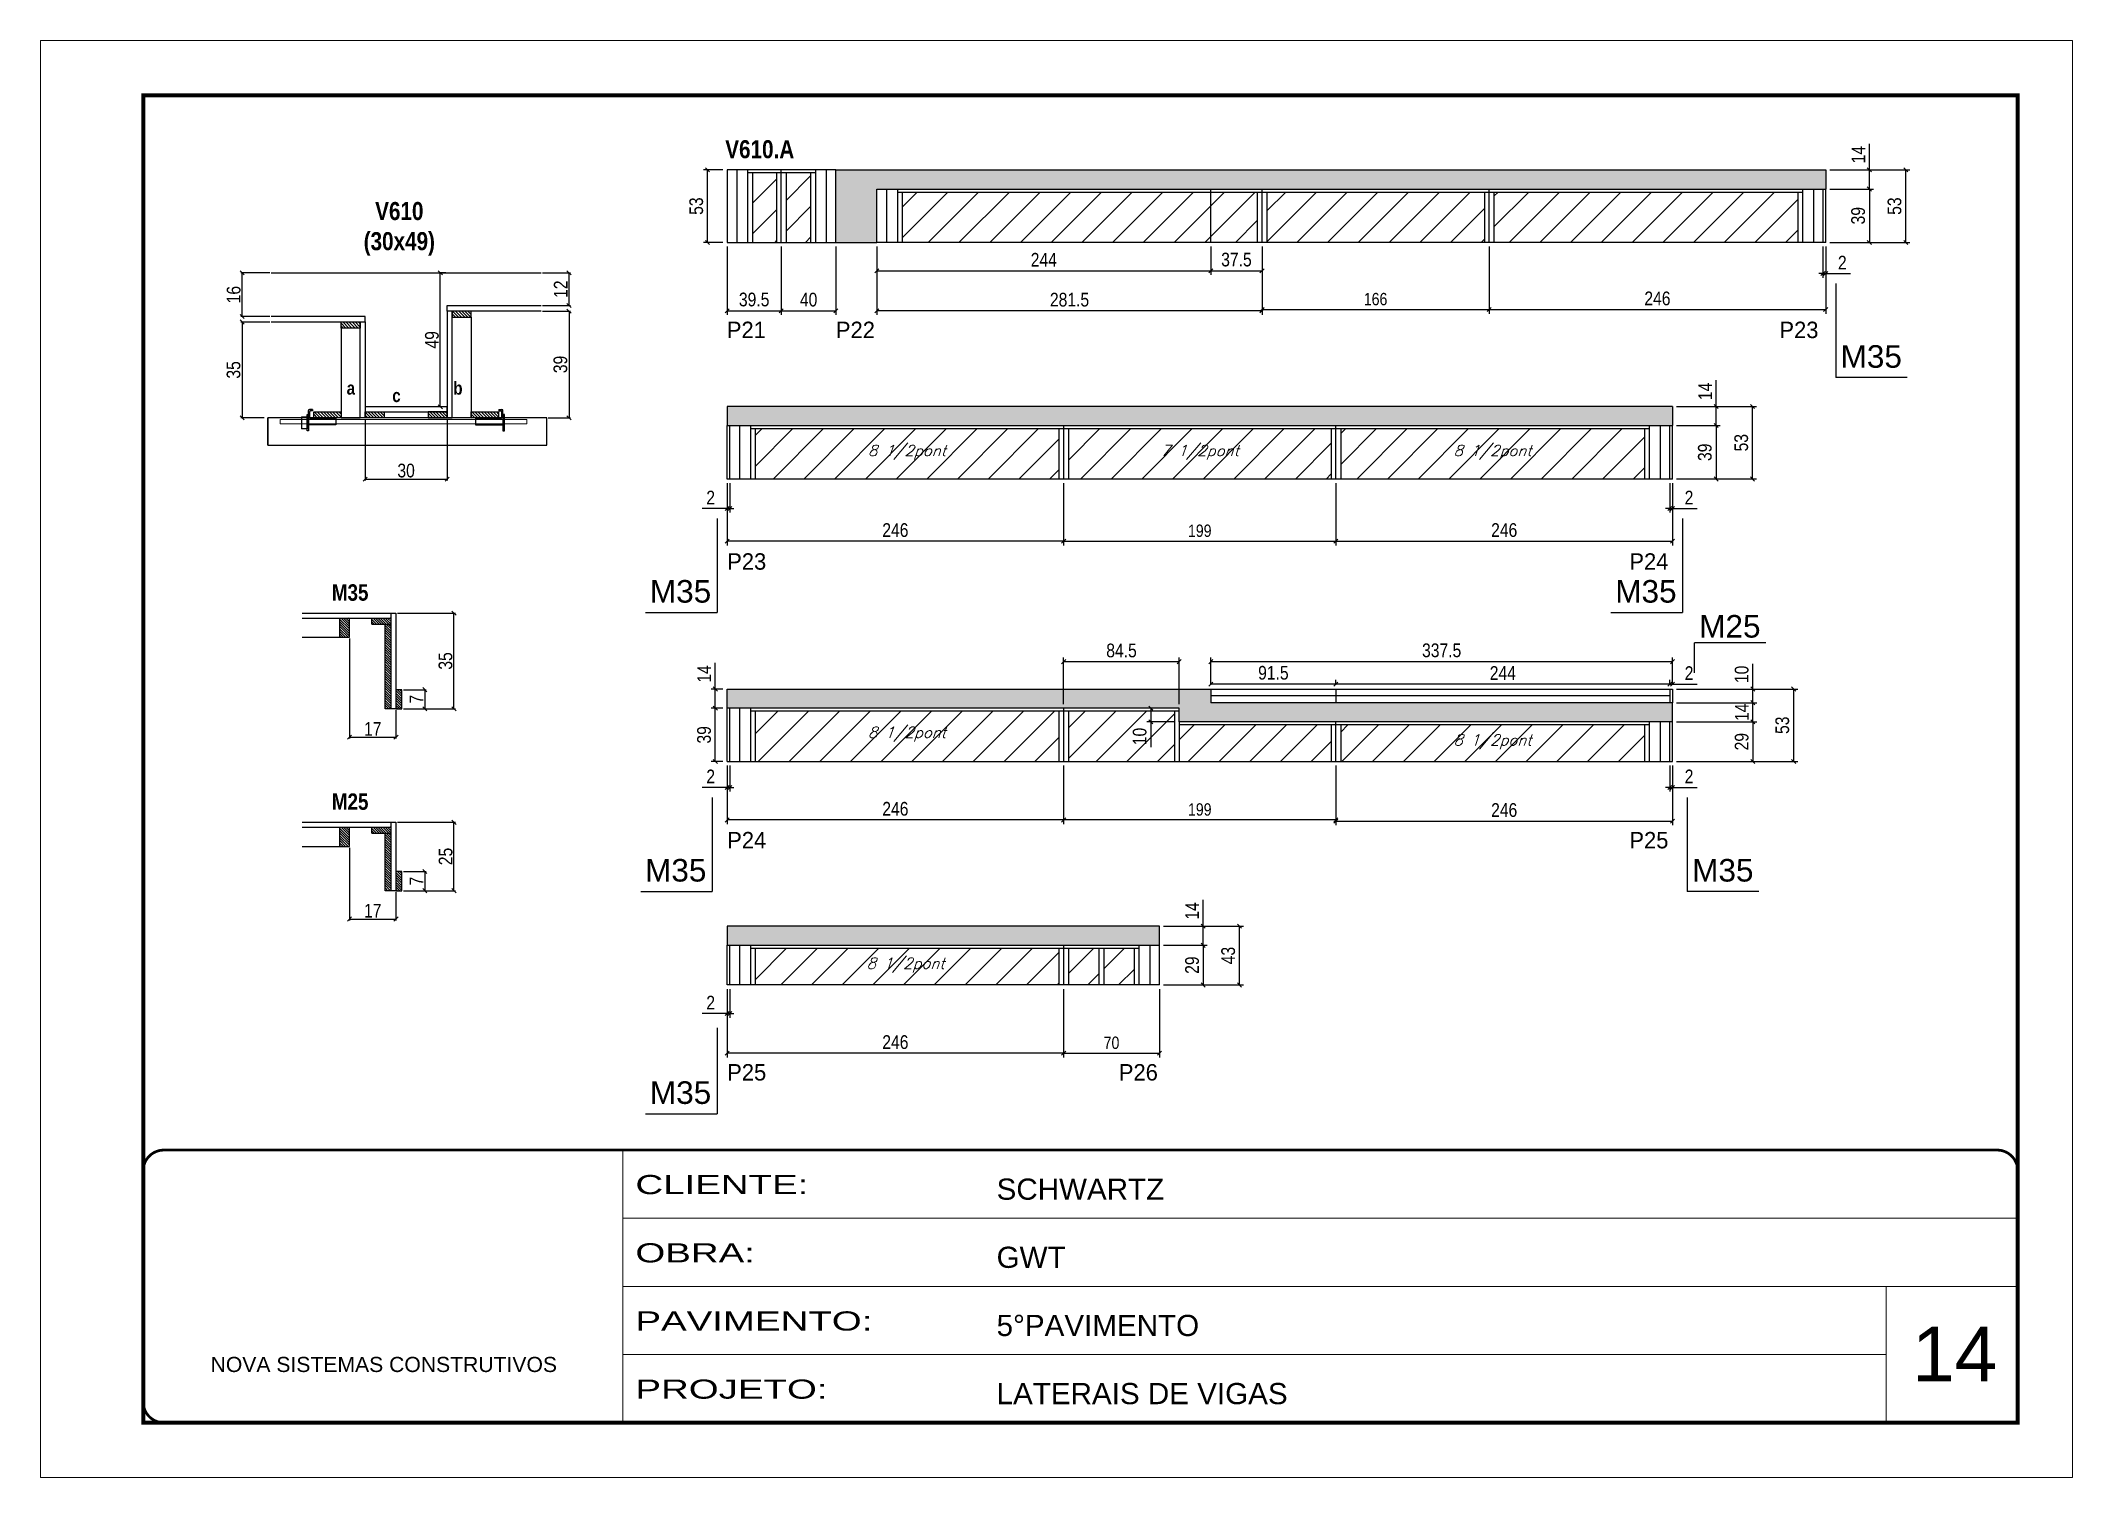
# Model space of a CAD drawing. Extents: x 13154 to 22413, y 1253 to 30260.
# Drawn here: x 14753 to 16238, y 25373 to 26423 of the extents above; entities that cross this region are included whole.
import ezdxf

# ---------------------------------------------------------------- set-up
doc = ezdxf.new("R2010")
doc.units = 0
doc.linetypes.add('CONTINUO', pattern=[0])
doc.linetypes.add('DASHED', pattern=[0.75, 0.5, -0.25])
for name, color, linetype in [('5', 5, 'Continuous'), ('barrote', 251, 'Continuous'), ('COTA', 241, 'Continuous'), ('detalhes', 4, 'Continuous'), ('NOMENCLATURA', 7, 'Continuous'), ('Painéis', 200, 'Continuous'), ('presilha', 1, 'Continuous'), ('SARR_2.2x10', 60, 'Continuous'), ('SARR_2.2x7', 40, 'Continuous'), ('SARR_3.5x7', 81, 'Continuous'), ('texto', 7, 'Continuous')]:
    doc.layers.add(name, color=color, linetype=linetype)
for name, color, linetype, lineweight in [('CARIMBO', 255, 'Continuous', 9), ('CONCRETO', 251, 'Continuous', 25), ('Folhas', 255, 'Continuous', 9), ('Hachura', 251, 'Continuous', 9), ('SARRAFO DE PRESSAO', 251, 'DASHED', 9), ('SCO-___-LAJ', 2, 'Continuous', 0)]:
    doc.layers.add(name, color=color, linetype=linetype, lineweight=lineweight)
doc.styles.add('ARIAL', font='arial.ttf')
doc.styles.add('COTA TECNICA', font='techl___.ttf', dxfattribs={"height": 10})
doc.styles.add('COTA TECNICA 2X', font='techl___.ttf', dxfattribs={"height": 10})
doc.styles.add('COTA TECNICA-50', font='techl___.ttf', dxfattribs={"height": 9})
doc.styles.add('Romans', font='romans.shx')
doc.styles.add('ROMAS860', font='ROMAS860.SHX')
doc.styles.get("Standard").update_dxf_attribs({"font": 'arial.ttf'})
doc.styles.add('TECNICA', font='techb___.ttf', dxfattribs={"height": 10})
doc.styles.add('Tecnologia', font='')
doc.styles.get('Tecnologia').set_extended_font_data('Forgotten Futurist')
doc.dimstyles.new('COTA PAINEL-50', dxfattribs={"dimtxt": 9, "dimasz": 3, "dimexe": 3, "dimexo": 3, "dimgap": 3, "dimtad": 1, "dimdec": 1, "dimzin": 12, "dimdsep": 46, "dimtxsty": 'COTA TECNICA-50', "dimblk1": 'OBLIQUE', "dimblk2": 'OBLIQUE', "dimsah": 1, "dimcen": 0.9, "dimclrd": 4, "dimclre": 4, "dimclrt": 240, "dimadec": 1, "dimazin": 3, "dimtfac": 1, "dimtdec": 1, "dimtmove": 0, "dimatfit": 3, "dimfxl": 1, "dimtolj": 1, "dimtzin": 12, "dimarcsym": 0})
doc.dimstyles.new('PAINEL', dxfattribs={"dimtxt": 10, "dimasz": 3, "dimexe": 3, "dimexo": 3, "dimgap": 3, "dimtad": 1, "dimdec": 1, "dimzin": 12, "dimdsep": 46, "dimtxsty": 'COTA TECNICA', "dimblk1": 'OBLIQUE', "dimblk2": 'OBLIQUE', "dimsah": 1, "dimcen": 0.9, "dimclrd": 4, "dimclre": 4, "dimclrt": 240, "dimadec": 1, "dimazin": 3, "dimtfac": 1, "dimtdec": 1, "dimtmove": 0, "dimatfit": 3, "dimfxl": 1, "dimtolj": 1, "dimtzin": 12, "dimarcsym": 0})
doc.dimstyles.new('SECAO', dxfattribs={"dimscale": 0.333333, "dimtxt": 5, "dimasz": 9, "dimexe": 3, "dimexo": 3, "dimgap": 3, "dimtad": 1, "dimdec": 1, "dimlfac": 0.5, "dimzin": 12, "dimdsep": 46, "dimtxsty": 'COTA TECNICA 2X', "dimblk1": 'OBLIQUE', "dimblk2": 'OBLIQUE', "dimsah": 1, "dimcen": 0.9, "dimclrd": 4, "dimclre": 4, "dimclrt": 240, "dimadec": 1, "dimazin": 3, "dimtfac": 1, "dimtdec": 1, "dimtmove": 0, "dimatfit": 3, "dimfxl": 1, "dimtolj": 1, "dimtzin": 12, "dimarcsym": 0})
pattern_1 = [(45, (-1585, 17.221), (-11.22532, 11.22532), [])]

msp = doc.modelspace()

# ---------------------------------------------------------------- texts
at = {"layer": '5', "linetype": 'Continuous', "style": 'ROMAS860'}
for s, p in [('P21', (15254.42, 26206.06)), ('P22', (15334.12, 26206.06)), ('P23', (16023.75, 26206.06)), ('P23', (15254.68, 26036.8)), ('P24', (15914.09, 26036.8)), ('P24', (15254.68, 25833.14)), ('P25', (15914.09, 25833.14)), ('P25', (15254.68, 25663.48)), ('P26', (15540.93, 25663.48))]:
    msp.add_text(s, height=12, rotation=359.99996, dxfattribs=at).set_placement(p)
at = {"layer": 'CARIMBO', "style": 'ARIAL'}
msp.add_text('14', height=40, dxfattribs=at).set_placement((16120.74, 25443.59))
at = {"layer": 'detalhes', "style": 'TECNICA'}
for s, p in [('a', (14976.57, 26164.72)), ('c', (15009.91, 26159.3)), ('b', (15054.54, 26164.71))]:
    msp.add_text(s, height=9.6, dxfattribs=at).set_placement(p)
at = {"layer": 'detalhes', "char_height": 12, "attachment_point": 1, "style": 'TECNICA'}
for s, insert in [('M35', (14965.73, 26026.15)), ('M25', (14965.73, 25873.3))]:
    msp.add_mtext_dynamic_manual_height_columns(s, width=87.1848, gutter_width=1, heights=[0], dxfattribs=dict(at, insert=insert))
at = {"layer": 'NOMENCLATURA', "style": 'TECNICA'}
msp.add_text('V610.A', height=13.2, dxfattribs=at).set_placement((15253.26, 26337.51))
at = {"layer": 'NOMENCLATURA', "linetype": 'Continuous'}
for s, p in [('M35', (16068.46, 26184.38)), ('M35', (15198.18, 26012.73)), ('M35', (15903.77, 26012.73)), ('M25', (15965.13, 25987.18)), ('M35', (15194.66, 25808.88)), ('M35', (15959.98, 25808.88)), ('M35', (15198.18, 25646.38))]:
    msp.add_text(s, height=16.5, dxfattribs=at).set_placement(p)
at = {"layer": 'NOMENCLATURA', "insert": (15015.04, 26305.52), "char_height": 13.2, "attachment_point": 2, "style": 'TECNICA'}
msp.add_mtext_dynamic_manual_height_columns('V610\\P(30x49)', width=300.2766, gutter_width=1, heights=[0], dxfattribs=at)
at = {"layer": 'texto', "color": 2, "char_height": 8, "attachment_point": 5, "style": 'Romans'}
for s, insert in [('{\\Q19;\\C256;8 1/2pont}', (15386.13, 26122.57)), ('{\\Q19;\\C256;7 1/2pont}', (15600.13, 26122.57)), ('{\\Q19;\\C256;8 1/2pont}', (15814.13, 26122.57)), ('{\\Q19;\\C256;8 1/2pont}', (15386.13, 25916.58)), ('{\\Q19;\\C256;8 1/2pont}', (15814.13, 25911.08)), ('{\\Q19;\\C256;8 1/2pont}', (15385.13, 25747.85))]:
    msp.add_mtext(s, dxfattribs=dict(at, insert=insert))

# ---------------------------------------------------------------- blocks, each defined once
blk = doc.blocks.new('9999999999')
at = {"color": 30, "linetype": 'CONTINUO'}
for p, q in [((98564.6, 34230.2), (98564.6, 34429.4)), ((98564.6, 34379.6), (99584, 34379.6)), ((98564.6, 34329.8), (99488, 34329.8)), ((99584, 34329.8), (99488, 34329.8)), ((99488, 34329.8), (99488, 34230.2)), ((98564.6, 34280), (99488, 34280))]:
    blk.add_line(p, q, dxfattribs=at)
at = {"color": 30, "linetype": 'CONTINUO', "const_width": 2}
blk.add_lwpolyline([(99584, 34230.2), (99584, 34414.4, 0.414214), (99569, 34429.4), (98229, 34429.4, 0.414214), (98214, 34414.4), (98214, 34245.2, 0.414214), (98229, 34230.2), (99584, 34230.2)], format="xyb", dxfattribs=at)
at = {"layer": 'Folhas'}
blk.add_lwpolyline([(98139, 34190.2), (99624, 34190.2), (99624, 35240.2), (98139, 35240.2)], close=True, dxfattribs=at)
at = {"layer": 'Folhas', "color": 30, "const_width": 3}
blk.add_lwpolyline([(98214, 34230.2), (99584, 34230.2), (99584, 35200.2), (98214, 35200.2)], close=True, dxfattribs=at)
at = {"color": 7, "linetype": 'Continuous', "ltscale": 5, "style": 'ARIAL'}
for s, height, p in [('SCHWARTZ', 15.48, (98837.7, 34393.1)), ('GWT', 15.48, (98837.7, 34343.3)), ('5°PAVIMENTO', 15.483, (98837.7, 34293.5)), ('NOVA SISTEMAS CONSTRUTIVOS', 11.059, (98263.2, 34267.2)), ('LATERAIS DE VIGAS', 15.483, (98837.7, 34243.7))]:
    blk.add_text(s, height=height, dxfattribs=at).set_placement(p)
at = {"layer": 'Folhas', "color": 7, "style": 'Tecnologia', "width": 1.5}
for s, p in [('CLIENTE:', (98573.7, 34397.2)), ('OBRA:', (98573.7, 34347.3)), ('PAVIMENTO:', (98573.7, 34297.5)), ('PROJETO:', (98573.7, 34247.7))]:
    blk.add_text(s, height=14, dxfattribs=at).set_placement(p)
blk = doc.blocks.new('PRESILHA METÁLICA 1')
at = {"layer": 'presilha'}
for p, q in [((0, 13), (6, 13)), ((0, 13), (0, 0)), ((6, 0), (0, 0)), ((6, 15.5), (7.5, 15.5)), ((6, -2.5), (6, 15.5)), ((6, 13), (6, 0)), ((7.5, 10.6), (7.5, 19.9)), ((7.5, 15.5), (7.5, -2.5)), ((37.5, 4.1), (7.5, 4.1)), ((12, 21), (8.6, 21)), ((9, 11.6), (9, 18.9)), ((12, 19.5), (9.6, 19.5)), ((37.5, 11), (9.6, 11)), ((12, 21), (12, 19.5)), ((37.5, 11), (37.5, 4.1)), ((7.5, -2.5), (6, -2.5))]:
    blk.add_line(p, q, dxfattribs=at)
for centre, radius, start, end in [((8.6, 19.9), 1.14, 90, 180), ((9.6, 18.9), 0.57, 90, 180), ((9.6, 11.6), 0.57, 180, 270)]:
    blk.add_arc(centre, radius, start, end, dxfattribs=at)
blk = doc.blocks.new('PRESILHA METÁLICA 2')
at = {"layer": 'presilha'}
for p, q in [((-5.2, 23.5), (-5.2, 22)), ((-5.2, 23.5), (-1.9, 23.5)), ((-0.8, 14.6), (-0.8, 22.4)), ((-30.8, 13.5), (-30.8, 6.6)), ((-30.8, 13.5), (-2.8, 13.5)), ((-30.8, 6.6), (-0.8, 6.6)), ((-5.2, 22), (-2.8, 22)), ((-2.2, 14.1), (-2.2, 21.4)), ((0.8, 18), (-0.8, 18)), ((-0.8, 18), (-0.8, 0)), ((-0.8, 0), (0.8, 0)), ((0.8, 0), (0.8, 18))]:
    blk.add_line(p, q, dxfattribs=at)
for centre, radius, start, end in [((-1.9, 22.4), 1.14, 0, 90), ((-2.8, 21.4), 0.57, 0, 90), ((-2.8, 14.1), 0.57, 270, 0)]:
    blk.add_arc(centre, radius, start, end, dxfattribs=at)
blk = doc.blocks.new('_Oblique')
at = {"color": 0, "linetype": 'ByBlock', "lineweight": -2}
blk.add_line((-0.5, -0.5), (0.5, 0.5), dxfattribs=at)
blk = doc.blocks.new('*D261')
at = {"layer": 'COTA', "color": 4, "lineweight": -2, "transparency": 16777216}
for p, q in [((15119.7, 26225.8), (15140.1, 26225.8)), ((15139.1, 26225.8), (15139.1, 26147.8)), ((15123.9, 26147.8), (15140.1, 26147.8))]:
    blk.add_line(p, q, dxfattribs=at)
at = {"layer": 'Defpoints', "color": 0, "transparency": 16777216}
for p in [(15118.7, 26225.8), (15122.9, 26147.8), (15139.1, 26147.8)]:
    blk.add_point(p, dxfattribs=at)
at = {"layer": 'COTA', "color": 4, "lineweight": -2, "transparency": 16777216, "xscale": 3, "yscale": 3, "zscale": 3}
for p, rotation in [((15139.1, 26225.8), 90), ((15139.1, 26147.8), 270)]:
    blk.add_blockref('_Oblique', p, dxfattribs=dict(at, rotation=rotation))
at = {"layer": 'COTA', "color": 240, "transparency": 16777216, "insert": (15132.8, 26186.8), "char_height": 10, "attachment_point": 5, "rotation": 90, "style": 'COTA TECNICA 2X'}
blk.add_mtext('\\A1;39', dxfattribs=at)
blk = doc.blocks.new('*D262')
at = {"layer": 'COTA', "color": 4, "lineweight": -2, "transparency": 16777216}
for p, q in [((15119.7, 26253.8), (15140.1, 26253.8)), ((15139.1, 26229.8), (15139.1, 26253.8)), ((15119.7, 26229.8), (15140.1, 26229.8))]:
    blk.add_line(p, q, dxfattribs=at)
at = {"layer": 'Defpoints', "color": 0, "transparency": 16777216}
for p in [(15118.7, 26253.8), (15139.1, 26253.8), (15118.7, 26229.8)]:
    blk.add_point(p, dxfattribs=at)
at = {"layer": 'COTA', "color": 4, "lineweight": -2, "transparency": 16777216, "xscale": 3, "yscale": 3, "zscale": 3}
for p, rotation in [((15139.1, 26253.8), 90), ((15139.1, 26229.8), 270)]:
    blk.add_blockref('_Oblique', p, dxfattribs=dict(at, rotation=rotation))
at = {"layer": 'COTA', "color": 240, "transparency": 16777216, "insert": (15133, 26241.8), "char_height": 10, "attachment_point": 5, "rotation": 90, "style": 'COTA TECNICA 2X'}
blk.add_mtext('\\A1;12', dxfattribs=at)
blk = doc.blocks.new('*D263')
at = {"layer": 'COTA', "color": 4, "lineweight": -2, "transparency": 16777216}
for p, q in [((14920.3, 26217.8), (14899.1, 26217.8)), ((14900.1, 26217.8), (14900.1, 26147.8)), ((14916.2, 26147.8), (14899.1, 26147.8))]:
    blk.add_line(p, q, dxfattribs=at)
at = {"layer": 'Defpoints', "color": 0, "transparency": 16777216}
for p in [(14921.3, 26217.8), (14900.1, 26147.8), (14917.2, 26147.8)]:
    blk.add_point(p, dxfattribs=at)
at = {"layer": 'COTA', "color": 4, "lineweight": -2, "transparency": 16777216, "xscale": 3, "yscale": 3, "zscale": 3}
for p, rotation in [((14900.1, 26217.8), 90), ((14900.1, 26147.8), 270)]:
    blk.add_blockref('_Oblique', p, dxfattribs=dict(at, rotation=rotation))
at = {"layer": 'COTA', "color": 240, "transparency": 16777216, "insert": (14893.9, 26182.8), "char_height": 10, "attachment_point": 5, "rotation": 90, "style": 'COTA TECNICA 2X'}
blk.add_mtext('\\A1;35', dxfattribs=at)
blk = doc.blocks.new('*D264')
at = {"layer": 'COTA', "color": 4, "lineweight": -2, "transparency": 16777216}
for p, q in [((15049, 26253.8), (15044, 26253.8)), ((15045, 26155.8), (15045, 26253.8)), ((15049, 26155.8), (15044, 26155.8))]:
    blk.add_line(p, q, dxfattribs=at)
at = {"layer": 'Defpoints', "color": 0, "transparency": 16777216}
for p in [(15045, 26253.8), (15050, 26253.8), (15050, 26155.8)]:
    blk.add_point(p, dxfattribs=at)
at = {"layer": 'COTA', "color": 4, "lineweight": -2, "transparency": 16777216, "xscale": 3, "yscale": 3, "zscale": 3}
for p, rotation in [((15045, 26253.8), 90), ((15045, 26155.8), 270)]:
    blk.add_blockref('_Oblique', p, dxfattribs=dict(at, rotation=rotation))
at = {"layer": 'COTA', "color": 240, "transparency": 16777216, "insert": (15038.9, 26204.8), "char_height": 10, "attachment_point": 5, "rotation": 90, "style": 'COTA TECNICA 2X'}
blk.add_mtext('\\A1;49', dxfattribs=at)
blk = doc.blocks.new('*D265')
at = {"layer": 'COTA', "color": 4, "lineweight": -2, "transparency": 16777216}
for p, q in [((14920.3, 26253.8), (14899.1, 26253.8)), ((14900.1, 26221.8), (14900.1, 26253.8)), ((14920.3, 26221.8), (14899.1, 26221.8))]:
    blk.add_line(p, q, dxfattribs=at)
at = {"layer": 'Defpoints', "color": 0, "transparency": 16777216}
for p in [(14900.1, 26253.8), (14921.3, 26253.8), (14921.3, 26221.8)]:
    blk.add_point(p, dxfattribs=at)
at = {"layer": 'COTA', "color": 4, "lineweight": -2, "transparency": 16777216, "xscale": 3, "yscale": 3, "zscale": 3}
for p, rotation in [((14900.1, 26253.8), 90), ((14900.1, 26221.8), 270)]:
    blk.add_blockref('_Oblique', p, dxfattribs=dict(at, rotation=rotation))
at = {"layer": 'COTA', "color": 240, "transparency": 16777216, "insert": (14894, 26237.8), "char_height": 10, "attachment_point": 5, "rotation": 90, "style": 'COTA TECNICA 2X'}
blk.add_mtext('\\A1;16', dxfattribs=at)
blk = doc.blocks.new('*D266')
at = {"layer": 'COTA', "color": 4, "lineweight": -2, "transparency": 16777216}
for p, q in [((14990, 26146.8), (14990, 26102)), ((15050, 26146.8), (15050, 26102)), ((14990, 26103), (15050, 26103))]:
    blk.add_line(p, q, dxfattribs=at)
at = {"layer": 'Defpoints', "color": 0, "transparency": 16777216}
for p in [(14990, 26147.8), (15050, 26147.8), (15050, 26103)]:
    blk.add_point(p, dxfattribs=at)
at = {"layer": 'COTA', "color": 4, "lineweight": -2, "transparency": 16777216, "xscale": 3, "yscale": 3, "zscale": 3, "rotation": 180}
blk.add_blockref('_Oblique', (14990, 26103), dxfattribs=at)
at = {"layer": 'COTA', "color": 4, "lineweight": -2, "transparency": 16777216, "xscale": 3, "yscale": 3, "zscale": 3}
blk.add_blockref('_Oblique', (15050, 26103), dxfattribs=at)
at = {"layer": 'COTA', "color": 240, "transparency": 16777216, "insert": (15020, 26109.2), "char_height": 10, "attachment_point": 5, "style": 'COTA TECNICA 2X'}
blk.add_mtext('\\A1;30', dxfattribs=at)
blk = doc.blocks.new('*D290')
at = {"layer": 'COTA', "color": 4, "lineweight": -2, "transparency": 16777216}
for p, q in [((15251.6, 26329), (15237.3, 26329)), ((15240.3, 26276), (15240.3, 26329)), ((15251.6, 26276), (15237.3, 26276))]:
    blk.add_line(p, q, dxfattribs=at)
at = {"layer": 'Defpoints', "color": 0, "transparency": 16777216}
for p in [(15240.3, 26329), (15254.6, 26329), (15254.6, 26276)]:
    blk.add_point(p, dxfattribs=at)
at = {"layer": 'COTA', "color": 4, "lineweight": -2, "transparency": 16777216, "xscale": 3, "yscale": 3, "zscale": 3}
for p, rotation in [((15240.3, 26329), 90), ((15240.3, 26276), 270)]:
    blk.add_blockref('_Oblique', p, dxfattribs=dict(at, rotation=rotation))
at = {"layer": 'COTA', "color": 240, "transparency": 16777216, "insert": (15232.1, 26302.5), "char_height": 10, "attachment_point": 5, "rotation": 90, "style": 'COTA TECNICA'}
blk.add_mtext('\\A1;53', dxfattribs=at)
blk = doc.blocks.new('*D276')
at = {"layer": 'COTA', "color": 4, "linetype": 'ByBlock', "lineweight": -2, "transparency": 16777216}
for p, q in [((15645.6, 26273), (15645.6, 26223.9)), ((15811.6, 26273), (15811.6, 26223.9)), ((15645.6, 26226.9), (15811.6, 26226.9))]:
    blk.add_line(p, q, dxfattribs=at)
at = {"layer": 'Defpoints', "color": 0, "linetype": 'ByBlock', "transparency": 16777216}
for p in [(15645.6, 26276), (15811.6, 26276), (15811.6, 26226.9)]:
    blk.add_point(p, dxfattribs=at)
at = {"layer": 'COTA', "color": 4, "linetype": 'ByBlock', "lineweight": -2, "transparency": 16777216, "xscale": 3, "yscale": 3, "zscale": 3, "rotation": 180}
blk.add_blockref('_Oblique', (15645.6, 26226.9), dxfattribs=at)
at = {"layer": 'COTA', "color": 4, "linetype": 'ByBlock', "lineweight": -2, "transparency": 16777216, "xscale": 3, "yscale": 3, "zscale": 3}
blk.add_blockref('_Oblique', (15811.6, 26226.9), dxfattribs=at)
at = {"layer": 'COTA', "color": 240, "linetype": 'ByBlock', "transparency": 16777216, "insert": (15728.6, 26234.5), "char_height": 9, "attachment_point": 5, "style": 'COTA TECNICA-50'}
blk.add_mtext('\\A1;166', dxfattribs=at)
blk = doc.blocks.new('*D278')
at = {"layer": 'COTA', "color": 4, "linetype": 'ByBlock', "lineweight": -2, "transparency": 16777216}
for p, q in [((15364.1, 26273), (15364.1, 26223)), ((15645.6, 26273), (15645.6, 26223)), ((15645.6, 26226), (15364.1, 26226))]:
    blk.add_line(p, q, dxfattribs=at)
at = {"layer": 'Defpoints', "color": 0, "linetype": 'ByBlock', "transparency": 16777216}
for p in [(15364.1, 26276), (15645.6, 26276), (15364.1, 26226)]:
    blk.add_point(p, dxfattribs=at)
at = {"layer": 'COTA', "color": 4, "linetype": 'ByBlock', "lineweight": -2, "transparency": 16777216, "xscale": 3, "yscale": 3, "zscale": 3, "rotation": 180}
blk.add_blockref('_Oblique', (15364.1, 26226), dxfattribs=at)
at = {"layer": 'COTA', "color": 4, "linetype": 'ByBlock', "lineweight": -2, "transparency": 16777216, "xscale": 3, "yscale": 3, "zscale": 3}
blk.add_blockref('_Oblique', (15645.6, 26226), dxfattribs=at)
at = {"layer": 'COTA', "color": 240, "linetype": 'ByBlock', "transparency": 16777216, "insert": (15504.9, 26234.1), "char_height": 10, "attachment_point": 5, "style": 'COTA TECNICA'}
blk.add_mtext('\\A1;281.5', dxfattribs=at)
blk = doc.blocks.new('*D279')
at = {"layer": 'COTA', "color": 4, "linetype": 'ByBlock', "lineweight": -2, "transparency": 16777216}
for p, q in [((15811.6, 26273), (15811.6, 26223.9)), ((16057.6, 26273), (16057.6, 26223.9)), ((15811.6, 26226.9), (16057.6, 26226.9))]:
    blk.add_line(p, q, dxfattribs=at)
at = {"layer": 'Defpoints', "color": 0, "linetype": 'ByBlock', "transparency": 16777216}
for p in [(15811.6, 26276), (16057.6, 26276), (16057.6, 26226.9)]:
    blk.add_point(p, dxfattribs=at)
at = {"layer": 'COTA', "color": 4, "linetype": 'ByBlock', "lineweight": -2, "transparency": 16777216, "xscale": 3, "yscale": 3, "zscale": 3, "rotation": 180}
blk.add_blockref('_Oblique', (15811.6, 26226.9), dxfattribs=at)
at = {"layer": 'COTA', "color": 4, "linetype": 'ByBlock', "lineweight": -2, "transparency": 16777216, "xscale": 3, "yscale": 3, "zscale": 3}
blk.add_blockref('_Oblique', (16057.6, 26226.9), dxfattribs=at)
at = {"layer": 'COTA', "color": 240, "linetype": 'ByBlock', "transparency": 16777216, "insert": (15934.6, 26235), "char_height": 10, "attachment_point": 5, "style": 'COTA TECNICA'}
blk.add_mtext('\\A1;246', dxfattribs=at)
blk = doc.blocks.new('*D270')
at = {"layer": 'COTA', "color": 4, "linetype": 'ByBlock', "lineweight": -2, "transparency": 16777216}
for p, q in [((16060.6, 26315), (16092.5, 26315)), ((16089.5, 26315), (16089.5, 26276)), ((16060.6, 26276), (16092.5, 26276))]:
    blk.add_line(p, q, dxfattribs=at)
at = {"layer": 'Defpoints', "color": 0, "linetype": 'ByBlock', "transparency": 16777216}
for p in [(16057.6, 26315), (16057.6, 26276), (16089.5, 26276)]:
    blk.add_point(p, dxfattribs=at)
at = {"layer": 'COTA', "color": 4, "linetype": 'ByBlock', "lineweight": -2, "transparency": 16777216, "xscale": 3, "yscale": 3, "zscale": 3}
for p, rotation in [((16089.5, 26315), 90), ((16089.5, 26276), 270)]:
    blk.add_blockref('_Oblique', p, dxfattribs=dict(at, rotation=rotation))
at = {"layer": 'COTA', "color": 240, "linetype": 'ByBlock', "transparency": 16777216, "insert": (16081.3, 26295.5), "char_height": 10, "attachment_point": 5, "rotation": 90, "style": 'COTA TECNICA'}
blk.add_mtext('\\A1;39', dxfattribs=at)
blk = doc.blocks.new('*D280')
at = {"layer": 'COTA', "color": 4, "lineweight": -2, "transparency": 16777216}
for p, q in [((16089.5, 26329), (16089.5, 26348.1)), ((16060.6, 26329), (16092.5, 26329)), ((16060.6, 26315), (16092.5, 26315)), ((16089.5, 26315), (16089.5, 26329))]:
    blk.add_line(p, q, dxfattribs=at)
at = {"layer": 'Defpoints', "color": 0, "transparency": 16777216}
for p in [(16057.6, 26329), (16057.6, 26315), (16089.5, 26329)]:
    blk.add_point(p, dxfattribs=at)
at = {"layer": 'COTA', "color": 4, "lineweight": -2, "transparency": 16777216, "xscale": 3, "yscale": 3, "zscale": 3}
for p, rotation in [((16089.5, 26329), 90), ((16089.5, 26315), 270)]:
    blk.add_blockref('_Oblique', p, dxfattribs=dict(at, rotation=rotation))
at = {"layer": 'COTA', "color": 240, "transparency": 16777216, "insert": (16081.5, 26340.1), "char_height": 10, "attachment_point": 5, "rotation": 90, "style": 'COTA TECNICA'}
blk.add_mtext('\\A1;14', dxfattribs=at)
blk = doc.blocks.new('*D281')
at = {"layer": 'COTA', "color": 4, "lineweight": -2, "transparency": 16777216}
for p, q in [((16060.6, 26329), (16119.1, 26329)), ((16116.1, 26276), (16116.1, 26329)), ((16060.6, 26276), (16119.1, 26276))]:
    blk.add_line(p, q, dxfattribs=at)
at = {"layer": 'Defpoints', "color": 0, "transparency": 16777216}
for p in [(16057.6, 26329), (16116.1, 26329), (16057.6, 26276)]:
    blk.add_point(p, dxfattribs=at)
at = {"layer": 'COTA', "color": 4, "lineweight": -2, "transparency": 16777216, "xscale": 3, "yscale": 3, "zscale": 3}
for p, rotation in [((16116.1, 26329), 90), ((16116.1, 26276), 270)]:
    blk.add_blockref('_Oblique', p, dxfattribs=dict(at, rotation=rotation))
at = {"layer": 'COTA', "color": 240, "transparency": 16777216, "insert": (16107.9, 26302.5), "char_height": 10, "attachment_point": 5, "rotation": 90, "style": 'COTA TECNICA'}
blk.add_mtext('\\A1;53', dxfattribs=at)
blk = doc.blocks.new('*D271')
at = {"layer": 'COTA', "color": 4, "linetype": 'ByBlock', "lineweight": -2, "transparency": 16777216}
for p, q in [((15500.6, 26100.1), (15500.6, 26054.6)), ((15699.6, 26100.1), (15699.6, 26054.6)), ((15500.6, 26057.6), (15699.6, 26057.6))]:
    blk.add_line(p, q, dxfattribs=at)
at = {"layer": 'Defpoints', "color": 0, "linetype": 'ByBlock', "transparency": 16777216}
for p in [(15500.6, 26103.1), (15699.6, 26103.1), (15699.6, 26057.6)]:
    blk.add_point(p, dxfattribs=at)
at = {"layer": 'COTA', "color": 4, "linetype": 'ByBlock', "lineweight": -2, "transparency": 16777216, "xscale": 3, "yscale": 3, "zscale": 3, "rotation": 180}
blk.add_blockref('_Oblique', (15500.6, 26057.6), dxfattribs=at)
at = {"layer": 'COTA', "color": 4, "linetype": 'ByBlock', "lineweight": -2, "transparency": 16777216, "xscale": 3, "yscale": 3, "zscale": 3}
blk.add_blockref('_Oblique', (15699.6, 26057.6), dxfattribs=at)
at = {"layer": 'COTA', "color": 240, "linetype": 'ByBlock', "transparency": 16777216, "insert": (15600.1, 26065.2), "char_height": 9, "attachment_point": 5, "style": 'COTA TECNICA-50'}
blk.add_mtext('\\A1;199', dxfattribs=at)
blk = doc.blocks.new('*D282')
at = {"layer": 'COTA', "color": 4, "linetype": 'ByBlock', "lineweight": -2, "transparency": 16777216}
for p, q in [((15254.6, 26100.1), (15254.6, 26054.6)), ((15500.6, 26100.1), (15500.6, 26054.6)), ((15500.6, 26057.6), (15254.6, 26057.6))]:
    blk.add_line(p, q, dxfattribs=at)
at = {"layer": 'Defpoints', "color": 0, "linetype": 'ByBlock', "transparency": 16777216}
for p in [(15254.6, 26103.1), (15500.6, 26103.1), (15254.6, 26057.6)]:
    blk.add_point(p, dxfattribs=at)
at = {"layer": 'COTA', "color": 4, "linetype": 'ByBlock', "lineweight": -2, "transparency": 16777216, "xscale": 3, "yscale": 3, "zscale": 3, "rotation": 180}
blk.add_blockref('_Oblique', (15254.6, 26057.6), dxfattribs=at)
at = {"layer": 'COTA', "color": 4, "linetype": 'ByBlock', "lineweight": -2, "transparency": 16777216, "xscale": 3, "yscale": 3, "zscale": 3}
blk.add_blockref('_Oblique', (15500.6, 26057.6), dxfattribs=at)
at = {"layer": 'COTA', "color": 240, "linetype": 'ByBlock', "transparency": 16777216, "insert": (15377.6, 26065.7), "char_height": 10, "attachment_point": 5, "style": 'COTA TECNICA'}
blk.add_mtext('\\A1;246', dxfattribs=at)
blk = doc.blocks.new('*D283')
at = {"layer": 'COTA', "color": 4, "linetype": 'ByBlock', "lineweight": -2, "transparency": 16777216}
for p, q in [((15699.6, 26100.1), (15699.6, 26054.6)), ((15945.6, 26100.1), (15945.6, 26054.6)), ((15699.6, 26057.6), (15945.6, 26057.6))]:
    blk.add_line(p, q, dxfattribs=at)
at = {"layer": 'Defpoints', "color": 0, "linetype": 'ByBlock', "transparency": 16777216}
for p in [(15699.6, 26103.1), (15945.6, 26103.1), (15945.6, 26057.6)]:
    blk.add_point(p, dxfattribs=at)
at = {"layer": 'COTA', "color": 4, "linetype": 'ByBlock', "lineweight": -2, "transparency": 16777216, "xscale": 3, "yscale": 3, "zscale": 3, "rotation": 180}
blk.add_blockref('_Oblique', (15699.6, 26057.6), dxfattribs=at)
at = {"layer": 'COTA', "color": 4, "linetype": 'ByBlock', "lineweight": -2, "transparency": 16777216, "xscale": 3, "yscale": 3, "zscale": 3}
blk.add_blockref('_Oblique', (15945.6, 26057.6), dxfattribs=at)
at = {"layer": 'COTA', "color": 240, "linetype": 'ByBlock', "transparency": 16777216, "insert": (15822.6, 26065.7), "char_height": 10, "attachment_point": 5, "style": 'COTA TECNICA'}
blk.add_mtext('\\A1;246', dxfattribs=at)
blk = doc.blocks.new('*D272')
at = {"layer": 'COTA', "color": 4, "linetype": 'ByBlock', "lineweight": -2, "transparency": 16777216}
for p, q in [((15948.6, 26142.1), (15980.5, 26142.1)), ((15977.5, 26142.1), (15977.5, 26103.1)), ((15948.6, 26103.1), (15980.5, 26103.1))]:
    blk.add_line(p, q, dxfattribs=at)
at = {"layer": 'Defpoints', "color": 0, "linetype": 'ByBlock', "transparency": 16777216}
for p in [(15945.6, 26142.1), (15945.6, 26103.1), (15977.5, 26103.1)]:
    blk.add_point(p, dxfattribs=at)
at = {"layer": 'COTA', "color": 4, "linetype": 'ByBlock', "lineweight": -2, "transparency": 16777216, "xscale": 3, "yscale": 3, "zscale": 3}
for p, rotation in [((15977.5, 26142.1), 90), ((15977.5, 26103.1), 270)]:
    blk.add_blockref('_Oblique', p, dxfattribs=dict(at, rotation=rotation))
at = {"layer": 'COTA', "color": 240, "linetype": 'ByBlock', "transparency": 16777216, "insert": (15969.3, 26122.6), "char_height": 10, "attachment_point": 5, "rotation": 90, "style": 'COTA TECNICA'}
blk.add_mtext('\\A1;39', dxfattribs=at)
blk = doc.blocks.new('*D284')
at = {"layer": 'COTA', "color": 4, "lineweight": -2, "transparency": 16777216}
for p, q in [((15977.5, 26156.1), (15977.5, 26175.2)), ((15948.6, 26156.1), (15980.5, 26156.1)), ((15977.5, 26142.1), (15977.5, 26156.1)), ((15948.6, 26142.1), (15980.5, 26142.1))]:
    blk.add_line(p, q, dxfattribs=at)
at = {"layer": 'Defpoints', "color": 0, "transparency": 16777216}
for p in [(15945.6, 26156.1), (15977.5, 26156.1), (15945.6, 26142.1)]:
    blk.add_point(p, dxfattribs=at)
at = {"layer": 'COTA', "color": 4, "lineweight": -2, "transparency": 16777216, "xscale": 3, "yscale": 3, "zscale": 3}
for p, rotation in [((15977.5, 26156.1), 90), ((15977.5, 26142.1), 270)]:
    blk.add_blockref('_Oblique', p, dxfattribs=dict(at, rotation=rotation))
at = {"layer": 'COTA', "color": 240, "transparency": 16777216, "insert": (15969.5, 26167.1), "char_height": 10, "attachment_point": 5, "rotation": 90, "style": 'COTA TECNICA'}
blk.add_mtext('\\A1;14', dxfattribs=at)
blk = doc.blocks.new('*D285')
at = {"layer": 'COTA', "color": 4, "lineweight": -2, "transparency": 16777216}
for p, q in [((15948.6, 26156.1), (16007.1, 26156.1)), ((16004.1, 26103.1), (16004.1, 26156.1)), ((15948.6, 26103.1), (16007.1, 26103.1))]:
    blk.add_line(p, q, dxfattribs=at)
at = {"layer": 'Defpoints', "color": 0, "transparency": 16777216}
for p in [(15945.6, 26156.1), (16004.1, 26156.1), (15945.6, 26103.1)]:
    blk.add_point(p, dxfattribs=at)
at = {"layer": 'COTA', "color": 4, "lineweight": -2, "transparency": 16777216, "xscale": 3, "yscale": 3, "zscale": 3}
for p, rotation in [((16004.1, 26156.1), 90), ((16004.1, 26103.1), 270)]:
    blk.add_blockref('_Oblique', p, dxfattribs=dict(at, rotation=rotation))
at = {"layer": 'COTA', "color": 240, "transparency": 16777216, "insert": (15995.9, 26129.6), "char_height": 10, "attachment_point": 5, "rotation": 90, "style": 'COTA TECNICA'}
blk.add_mtext('\\A1;53', dxfattribs=at)
blk = doc.blocks.new('*D275')
at = {"layer": 'COTA', "color": 4, "linetype": 'ByBlock', "lineweight": -2, "transparency": 16777216}
for p, q in [((15500.6, 25730.3), (15500.6, 25680.4)), ((15570.6, 25730.3), (15570.6, 25680.4)), ((15500.6, 25683.4), (15570.6, 25683.4))]:
    blk.add_line(p, q, dxfattribs=at)
at = {"layer": 'Defpoints', "color": 0, "linetype": 'ByBlock', "transparency": 16777216}
for p in [(15500.6, 25733.3), (15570.6, 25733.3), (15570.6, 25683.4)]:
    blk.add_point(p, dxfattribs=at)
at = {"layer": 'COTA', "color": 4, "linetype": 'ByBlock', "lineweight": -2, "transparency": 16777216, "xscale": 3, "yscale": 3, "zscale": 3, "rotation": 180}
blk.add_blockref('_Oblique', (15500.6, 25683.4), dxfattribs=at)
at = {"layer": 'COTA', "color": 4, "linetype": 'ByBlock', "lineweight": -2, "transparency": 16777216, "xscale": 3, "yscale": 3, "zscale": 3}
blk.add_blockref('_Oblique', (15570.6, 25683.4), dxfattribs=at)
at = {"layer": 'COTA', "color": 240, "linetype": 'ByBlock', "transparency": 16777216, "insert": (15535.6, 25691), "char_height": 9, "attachment_point": 5, "style": 'COTA TECNICA-50'}
blk.add_mtext('\\A1;70', dxfattribs=at)
blk = doc.blocks.new('*D277')
at = {"layer": 'COTA', "color": 4, "linetype": 'ByBlock', "lineweight": -2, "transparency": 16777216}
for p, q in [((15254.6, 25730.3), (15254.6, 25680.4)), ((15500.6, 25730.3), (15500.6, 25680.4)), ((15500.6, 25683.4), (15254.6, 25683.4))]:
    blk.add_line(p, q, dxfattribs=at)
at = {"layer": 'Defpoints', "color": 0, "linetype": 'ByBlock', "transparency": 16777216}
for p in [(15254.6, 25733.3), (15500.6, 25733.3), (15254.6, 25683.4)]:
    blk.add_point(p, dxfattribs=at)
at = {"layer": 'COTA', "color": 4, "linetype": 'ByBlock', "lineweight": -2, "transparency": 16777216, "xscale": 3, "yscale": 3, "zscale": 3, "rotation": 180}
blk.add_blockref('_Oblique', (15254.6, 25683.4), dxfattribs=at)
at = {"layer": 'COTA', "color": 4, "linetype": 'ByBlock', "lineweight": -2, "transparency": 16777216, "xscale": 3, "yscale": 3, "zscale": 3}
blk.add_blockref('_Oblique', (15500.6, 25683.4), dxfattribs=at)
at = {"layer": 'COTA', "color": 240, "linetype": 'ByBlock', "transparency": 16777216, "insert": (15377.6, 25691.5), "char_height": 10, "attachment_point": 5, "style": 'COTA TECNICA'}
blk.add_mtext('\\A1;246', dxfattribs=at)
blk = doc.blocks.new('*D267')
at = {"layer": 'COTA', "color": 4, "linetype": 'ByBlock', "lineweight": -2, "transparency": 16777216}
for p, q in [((15573.6, 25762.3), (15605.5, 25762.3)), ((15602.5, 25762.3), (15602.5, 25733.3)), ((15573.6, 25733.3), (15605.5, 25733.3))]:
    blk.add_line(p, q, dxfattribs=at)
at = {"layer": 'Defpoints', "color": 0, "linetype": 'ByBlock', "transparency": 16777216}
for p in [(15570.6, 25762.3), (15570.6, 25733.3), (15602.5, 25733.3)]:
    blk.add_point(p, dxfattribs=at)
at = {"layer": 'COTA', "color": 4, "linetype": 'ByBlock', "lineweight": -2, "transparency": 16777216, "xscale": 3, "yscale": 3, "zscale": 3}
for p, rotation in [((15602.5, 25762.3), 90), ((15602.5, 25733.3), 270)]:
    blk.add_blockref('_Oblique', p, dxfattribs=dict(at, rotation=rotation))
at = {"layer": 'COTA', "color": 240, "linetype": 'ByBlock', "transparency": 16777216, "insert": (15594.5, 25747.8), "char_height": 10, "attachment_point": 5, "rotation": 90, "style": 'COTA TECNICA'}
blk.add_mtext('\\A1;29', dxfattribs=at)
blk = doc.blocks.new('*D268')
at = {"layer": 'COTA', "color": 4, "lineweight": -2, "transparency": 16777216}
for p, q in [((15602.5, 25776.3), (15602.5, 25795.5)), ((15573.6, 25776.3), (15605.5, 25776.3)), ((15602.5, 25762.3), (15602.5, 25776.3)), ((15573.6, 25762.3), (15605.5, 25762.3))]:
    blk.add_line(p, q, dxfattribs=at)
at = {"layer": 'Defpoints', "color": 0, "transparency": 16777216}
for p in [(15570.6, 25776.3), (15602.5, 25776.3), (15570.6, 25762.3)]:
    blk.add_point(p, dxfattribs=at)
at = {"layer": 'COTA', "color": 4, "lineweight": -2, "transparency": 16777216, "xscale": 3, "yscale": 3, "zscale": 3}
for p, rotation in [((15602.5, 25776.3), 90), ((15602.5, 25762.3), 270)]:
    blk.add_blockref('_Oblique', p, dxfattribs=dict(at, rotation=rotation))
at = {"layer": 'COTA', "color": 240, "transparency": 16777216, "insert": (15594.5, 25787.4), "char_height": 10, "attachment_point": 5, "rotation": 90, "style": 'COTA TECNICA'}
blk.add_mtext('\\A1;14', dxfattribs=at)
blk = doc.blocks.new('*D269')
at = {"layer": 'COTA', "color": 4, "lineweight": -2, "transparency": 16777216}
for p, q in [((15573.6, 25776.3), (15632.1, 25776.3)), ((15629.1, 25733.3), (15629.1, 25776.3)), ((15573.6, 25733.3), (15632.1, 25733.3))]:
    blk.add_line(p, q, dxfattribs=at)
at = {"layer": 'Defpoints', "color": 0, "transparency": 16777216}
for p in [(15570.6, 25776.3), (15629.1, 25776.3), (15570.6, 25733.3)]:
    blk.add_point(p, dxfattribs=at)
at = {"layer": 'COTA', "color": 4, "lineweight": -2, "transparency": 16777216, "xscale": 3, "yscale": 3, "zscale": 3}
for p, rotation in [((15629.1, 25776.3), 90), ((15629.1, 25733.3), 270)]:
    blk.add_blockref('_Oblique', p, dxfattribs=dict(at, rotation=rotation))
at = {"layer": 'COTA', "color": 240, "transparency": 16777216, "insert": (15620.9, 25754.8), "char_height": 10, "attachment_point": 5, "rotation": 90, "style": 'COTA TECNICA'}
blk.add_mtext('\\A1;43', dxfattribs=at)
blk = doc.blocks.new('*D291')
at = {"layer": 'COTA', "color": 4, "lineweight": -2, "transparency": 16777216}
for p, q in [((15254.6, 26273), (15254.6, 26223)), ((15294.1, 26273), (15294.1, 26223)), ((15254.6, 26226), (15294.1, 26226))]:
    blk.add_line(p, q, dxfattribs=at)
at = {"layer": 'Defpoints', "color": 0, "transparency": 16777216}
for p in [(15254.6, 26276), (15294.1, 26276), (15294.1, 26226)]:
    blk.add_point(p, dxfattribs=at)
at = {"layer": 'COTA', "color": 4, "lineweight": -2, "transparency": 16777216, "xscale": 3, "yscale": 3, "zscale": 3, "rotation": 180}
blk.add_blockref('_Oblique', (15254.6, 26226), dxfattribs=at)
at = {"layer": 'COTA', "color": 4, "lineweight": -2, "transparency": 16777216, "xscale": 3, "yscale": 3, "zscale": 3}
blk.add_blockref('_Oblique', (15294.1, 26226), dxfattribs=at)
at = {"layer": 'COTA', "color": 240, "transparency": 16777216, "insert": (15274.4, 26234.2), "char_height": 10, "attachment_point": 5, "style": 'COTA TECNICA'}
blk.add_mtext('\\A1;39.5', dxfattribs=at)
blk = doc.blocks.new('*D292')
at = {"layer": 'COTA', "color": 4, "lineweight": -2, "transparency": 16777216}
for p, q in [((15294.2, 26273), (15294.2, 26223)), ((15334.1, 26273), (15334.1, 26223)), ((15294.2, 26226), (15334.1, 26226))]:
    blk.add_line(p, q, dxfattribs=at)
at = {"layer": 'Defpoints', "color": 0, "transparency": 16777216}
for p in [(15294.2, 26276), (15334.1, 26276), (15334.1, 26226)]:
    blk.add_point(p, dxfattribs=at)
at = {"layer": 'COTA', "color": 4, "lineweight": -2, "transparency": 16777216, "xscale": 3, "yscale": 3, "zscale": 3, "rotation": 180}
blk.add_blockref('_Oblique', (15294.2, 26226), dxfattribs=at)
at = {"layer": 'COTA', "color": 4, "lineweight": -2, "transparency": 16777216, "xscale": 3, "yscale": 3, "zscale": 3}
blk.add_blockref('_Oblique', (15334.1, 26226), dxfattribs=at)
at = {"layer": 'COTA', "color": 240, "transparency": 16777216, "insert": (15314.2, 26234.1), "char_height": 10, "attachment_point": 5, "style": 'COTA TECNICA'}
blk.add_mtext('\\A1;40', dxfattribs=at)
blk = doc.blocks.new('*D293')
at = {"layer": 'COTA', "color": 4, "lineweight": -2, "transparency": 16777216}
for p, q in [((15364.1, 26273), (15364.1, 26252.2)), ((15608.1, 26273), (15608.1, 26252.2)), ((15364.1, 26255.2), (15608.1, 26255.2))]:
    blk.add_line(p, q, dxfattribs=at)
at = {"layer": 'Defpoints', "color": 0, "transparency": 16777216}
for p in [(15364.1, 26276), (15608.1, 26276), (15608.1, 26255.2)]:
    blk.add_point(p, dxfattribs=at)
at = {"layer": 'COTA', "color": 4, "lineweight": -2, "transparency": 16777216, "xscale": 3, "yscale": 3, "zscale": 3, "rotation": 180}
blk.add_blockref('_Oblique', (15364.1, 26255.2), dxfattribs=at)
at = {"layer": 'COTA', "color": 4, "lineweight": -2, "transparency": 16777216, "xscale": 3, "yscale": 3, "zscale": 3}
blk.add_blockref('_Oblique', (15608.1, 26255.2), dxfattribs=at)
at = {"layer": 'COTA', "color": 240, "transparency": 16777216, "insert": (15486.1, 26263.3), "char_height": 10, "attachment_point": 5, "style": 'COTA TECNICA'}
blk.add_mtext('\\A1;244', dxfattribs=at)
blk = doc.blocks.new('*D294')
at = {"layer": 'COTA', "color": 4, "lineweight": -2, "transparency": 16777216}
for p, q in [((15608.1, 26273), (15608.1, 26252.2)), ((15645.6, 26273), (15645.6, 26252.2)), ((15608.1, 26255.2), (15645.6, 26255.2))]:
    blk.add_line(p, q, dxfattribs=at)
at = {"layer": 'Defpoints', "color": 0, "transparency": 16777216}
for p in [(15608.1, 26276), (15645.6, 26276), (15645.6, 26255.2)]:
    blk.add_point(p, dxfattribs=at)
at = {"layer": 'COTA', "color": 4, "lineweight": -2, "transparency": 16777216, "xscale": 3, "yscale": 3, "zscale": 3, "rotation": 180}
blk.add_blockref('_Oblique', (15608.1, 26255.2), dxfattribs=at)
at = {"layer": 'COTA', "color": 4, "lineweight": -2, "transparency": 16777216, "xscale": 3, "yscale": 3, "zscale": 3}
blk.add_blockref('_Oblique', (15645.6, 26255.2), dxfattribs=at)
at = {"layer": 'COTA', "color": 240, "transparency": 16777216, "insert": (15626.9, 26263.4), "char_height": 10, "attachment_point": 5, "style": 'COTA TECNICA'}
blk.add_mtext('\\A1;37.5', dxfattribs=at)
blk = doc.blocks.new('*D295')
at = {"layer": 'COTA', "color": 4, "lineweight": -2, "transparency": 16777216}
for p, q in [((16055.6, 26273), (16055.6, 26250.2)), ((16057.6, 26273), (16057.6, 26250.2)), ((16055.6, 26253.2), (16052.6, 26253.2)), ((16055.6, 26253.2), (16057.6, 26253.2)), ((16057.6, 26253.2), (16075.7, 26253.2))]:
    blk.add_line(p, q, dxfattribs=at)
at = {"layer": 'Defpoints', "color": 0, "transparency": 16777216}
for p in [(16055.6, 26276), (16057.6, 26276), (16057.6, 26253.2)]:
    blk.add_point(p, dxfattribs=at)
at = {"layer": 'COTA', "color": 4, "lineweight": -2, "transparency": 16777216, "xscale": 3, "yscale": 3, "zscale": 3}
blk.add_blockref('_Oblique', (16055.6, 26253.2), dxfattribs=at)
at = {"layer": 'COTA', "color": 4, "lineweight": -2, "transparency": 16777216, "xscale": 3, "yscale": 3, "zscale": 3, "rotation": 180}
blk.add_blockref('_Oblique', (16057.6, 26253.2), dxfattribs=at)
at = {"layer": 'COTA', "color": 240, "transparency": 16777216, "insert": (16069.7, 26261.2), "char_height": 10, "attachment_point": 5, "style": 'COTA TECNICA'}
blk.add_mtext('\\A1;2', dxfattribs=at)
blk = doc.blocks.new('*D296')
at = {"layer": 'COTA', "color": 4, "lineweight": -2, "transparency": 16777216}
for p, q in [((15254.6, 26100.1), (15254.6, 26078.5)), ((15256.6, 26100.1), (15256.6, 26078.5)), ((15254.6, 26081.5), (15236.5, 26081.5)), ((15256.6, 26081.5), (15254.6, 26081.5)), ((15256.6, 26081.5), (15259.6, 26081.5))]:
    blk.add_line(p, q, dxfattribs=at)
at = {"layer": 'Defpoints', "color": 0, "transparency": 16777216}
for p in [(15254.6, 26103.1), (15256.6, 26103.1), (15254.6, 26081.5)]:
    blk.add_point(p, dxfattribs=at)
at = {"layer": 'COTA', "color": 4, "lineweight": -2, "transparency": 16777216, "xscale": 3, "yscale": 3, "zscale": 3}
blk.add_blockref('_Oblique', (15254.6, 26081.5), dxfattribs=at)
at = {"layer": 'COTA', "color": 4, "lineweight": -2, "transparency": 16777216, "xscale": 3, "yscale": 3, "zscale": 3, "rotation": 180}
blk.add_blockref('_Oblique', (15256.6, 26081.5), dxfattribs=at)
at = {"layer": 'COTA', "color": 240, "transparency": 16777216, "insert": (15242.6, 26089.5), "char_height": 10, "attachment_point": 5, "style": 'COTA TECNICA'}
blk.add_mtext('\\A1;2', dxfattribs=at)
blk = doc.blocks.new('*D297')
at = {"layer": 'COTA', "color": 4, "lineweight": -2, "transparency": 16777216}
for p, q in [((15943.6, 26100.1), (15943.6, 26078.5)), ((15945.6, 26100.1), (15945.6, 26078.5)), ((15943.6, 26081.5), (15940.6, 26081.5)), ((15943.6, 26081.5), (15945.6, 26081.5)), ((15945.6, 26081.5), (15963.7, 26081.5))]:
    blk.add_line(p, q, dxfattribs=at)
at = {"layer": 'Defpoints', "color": 0, "transparency": 16777216}
for p in [(15943.6, 26103.1), (15945.6, 26103.1), (15945.6, 26081.5)]:
    blk.add_point(p, dxfattribs=at)
at = {"layer": 'COTA', "color": 4, "lineweight": -2, "transparency": 16777216, "xscale": 3, "yscale": 3, "zscale": 3}
blk.add_blockref('_Oblique', (15943.6, 26081.5), dxfattribs=at)
at = {"layer": 'COTA', "color": 4, "lineweight": -2, "transparency": 16777216, "xscale": 3, "yscale": 3, "zscale": 3, "rotation": 180}
blk.add_blockref('_Oblique', (15945.6, 26081.5), dxfattribs=at)
at = {"layer": 'COTA', "color": 240, "transparency": 16777216, "insert": (15957.7, 26089.5), "char_height": 10, "attachment_point": 5, "style": 'COTA TECNICA'}
blk.add_mtext('\\A1;2', dxfattribs=at)
blk = doc.blocks.new('*D300')
at = {"layer": 'COTA', "color": 4, "lineweight": -2, "transparency": 16777216}
for p, q in [((15254.6, 25730.3), (15254.6, 25709.4)), ((15256.6, 25730.3), (15256.6, 25709.4)), ((15254.6, 25712.4), (15236.5, 25712.4)), ((15256.6, 25712.4), (15254.6, 25712.4)), ((15256.6, 25712.4), (15259.6, 25712.4))]:
    blk.add_line(p, q, dxfattribs=at)
at = {"layer": 'Defpoints', "color": 0, "transparency": 16777216}
for p in [(15254.6, 25733.3), (15256.6, 25733.3), (15254.6, 25712.4)]:
    blk.add_point(p, dxfattribs=at)
at = {"layer": 'COTA', "color": 4, "lineweight": -2, "transparency": 16777216, "xscale": 3, "yscale": 3, "zscale": 3}
blk.add_blockref('_Oblique', (15254.6, 25712.4), dxfattribs=at)
at = {"layer": 'COTA', "color": 4, "lineweight": -2, "transparency": 16777216, "xscale": 3, "yscale": 3, "zscale": 3, "rotation": 180}
blk.add_blockref('_Oblique', (15256.6, 25712.4), dxfattribs=at)
at = {"layer": 'COTA', "color": 240, "transparency": 16777216, "insert": (15242.6, 25720.4), "char_height": 10, "attachment_point": 5, "style": 'COTA TECNICA'}
blk.add_mtext('\\A1;2', dxfattribs=at)
blk = doc.blocks.new('*D301')
at = {"layer": 'COTA', "color": 4, "lineweight": -2, "transparency": 16777216}
for p, q in [((15013.6, 26005.1), (15056, 26005.1)), ((15055, 25935.1), (15055, 26005.1)), ((15018, 25935.1), (15056, 25935.1))]:
    blk.add_line(p, q, dxfattribs=at)
at = {"layer": 'Defpoints', "color": 0, "transparency": 16777216}
for p in [(15012.6, 26005.1), (15055, 26005.1), (15017, 25935.1)]:
    blk.add_point(p, dxfattribs=at)
at = {"layer": 'COTA', "color": 4, "lineweight": -2, "transparency": 16777216, "xscale": 3, "yscale": 3, "zscale": 3}
for p, rotation in [((15055, 26005.1), 90), ((15055, 25935.1), 270)]:
    blk.add_blockref('_Oblique', p, dxfattribs=dict(at, rotation=rotation))
at = {"layer": 'COTA', "color": 240, "transparency": 16777216, "insert": (15048.8, 25970.1), "char_height": 10, "attachment_point": 5, "rotation": 90, "style": 'COTA TECNICA 2X'}
blk.add_mtext('\\A1;35', dxfattribs=at)
blk = doc.blocks.new('*D302')
at = {"layer": 'COTA', "color": 4, "lineweight": -2, "transparency": 16777216}
for p, q in [((15018, 25949.1), (15034.7, 25949.1)), ((15033.7, 25949.1), (15033.7, 25935.1)), ((15018, 25935.1), (15034.7, 25935.1))]:
    blk.add_line(p, q, dxfattribs=at)
at = {"layer": 'Defpoints', "color": 0, "transparency": 16777216}
for p in [(15017, 25949.1), (15017, 25935.1), (15033.7, 25935.1)]:
    blk.add_point(p, dxfattribs=at)
at = {"layer": 'COTA', "color": 4, "lineweight": -2, "transparency": 16777216, "xscale": 3, "yscale": 3, "zscale": 3}
for p, rotation in [((15033.7, 25949.1), 90), ((15033.7, 25935.1), 270)]:
    blk.add_blockref('_Oblique', p, dxfattribs=dict(at, rotation=rotation))
at = {"layer": 'COTA', "color": 240, "transparency": 16777216, "insert": (15027.6, 25942.1), "char_height": 10, "attachment_point": 5, "rotation": 90, "style": 'COTA TECNICA 2X'}
blk.add_mtext('\\A1;7', dxfattribs=at)
blk = doc.blocks.new('*D303')
at = {"layer": 'COTA', "color": 4, "lineweight": -2, "transparency": 16777216}
for p, q in [((14978.6, 25986.5), (14978.6, 25913.4)), ((15012.6, 25934.1), (15012.6, 25913.4)), ((14978.6, 25914.4), (15012.6, 25914.4))]:
    blk.add_line(p, q, dxfattribs=at)
at = {"layer": 'Defpoints', "color": 0, "transparency": 16777216}
for p in [(14978.6, 25987.5), (15012.6, 25935.1), (15012.6, 25914.4)]:
    blk.add_point(p, dxfattribs=at)
at = {"layer": 'COTA', "color": 4, "lineweight": -2, "transparency": 16777216, "xscale": 3, "yscale": 3, "zscale": 3, "rotation": 180}
blk.add_blockref('_Oblique', (14978.6, 25914.4), dxfattribs=at)
at = {"layer": 'COTA', "color": 4, "lineweight": -2, "transparency": 16777216, "xscale": 3, "yscale": 3, "zscale": 3}
blk.add_blockref('_Oblique', (15012.6, 25914.4), dxfattribs=at)
at = {"layer": 'COTA', "color": 240, "transparency": 16777216, "insert": (14995.6, 25920.4), "char_height": 10, "attachment_point": 5, "style": 'COTA TECNICA 2X'}
blk.add_mtext('\\A1;17', dxfattribs=at)
blk = doc.blocks.new('*D1502')
at = {"layer": 'COTA', "color": 4, "linetype": 'ByBlock', "lineweight": -2, "transparency": 16777216}
for p, q in [((15500.6, 25893.6), (15500.6, 25850.9)), ((15699.6, 25893.6), (15699.6, 25850.9)), ((15699.6, 25853.9), (15500.6, 25853.9))]:
    blk.add_line(p, q, dxfattribs=at)
at = {"layer": 'Defpoints', "color": 0, "linetype": 'ByBlock', "transparency": 16777216}
for p in [(15500.6, 25896.6), (15699.6, 25896.6), (15500.6, 25853.9)]:
    blk.add_point(p, dxfattribs=at)
at = {"layer": 'COTA', "color": 4, "linetype": 'ByBlock', "lineweight": -2, "transparency": 16777216, "xscale": 3, "yscale": 3, "zscale": 3, "rotation": 180}
blk.add_blockref('_Oblique', (15500.6, 25853.9), dxfattribs=at)
at = {"layer": 'COTA', "color": 4, "linetype": 'ByBlock', "lineweight": -2, "transparency": 16777216, "xscale": 3, "yscale": 3, "zscale": 3}
blk.add_blockref('_Oblique', (15699.6, 25853.9), dxfattribs=at)
at = {"layer": 'COTA', "color": 240, "linetype": 'ByBlock', "transparency": 16777216, "insert": (15600.1, 25861.5), "char_height": 9, "attachment_point": 5, "style": 'COTA TECNICA-50'}
blk.add_mtext('\\A1;199', dxfattribs=at)
blk = doc.blocks.new('*D1504')
at = {"layer": 'COTA', "color": 4, "linetype": 'ByBlock', "lineweight": -2, "transparency": 16777216}
for p, q in [((15699.6, 25893.6), (15699.6, 25850)), ((15945.6, 25893.6), (15945.6, 25850)), ((15699.6, 25853), (15945.6, 25853))]:
    blk.add_line(p, q, dxfattribs=at)
at = {"layer": 'Defpoints', "color": 0, "linetype": 'ByBlock', "transparency": 16777216}
for p in [(15699.6, 25896.6), (15945.6, 25896.6), (15945.6, 25853)]:
    blk.add_point(p, dxfattribs=at)
at = {"layer": 'COTA', "color": 4, "linetype": 'ByBlock', "lineweight": -2, "transparency": 16777216, "xscale": 3, "yscale": 3, "zscale": 3, "rotation": 180}
blk.add_blockref('_Oblique', (15699.6, 25853), dxfattribs=at)
at = {"layer": 'COTA', "color": 4, "linetype": 'ByBlock', "lineweight": -2, "transparency": 16777216, "xscale": 3, "yscale": 3, "zscale": 3}
blk.add_blockref('_Oblique', (15945.6, 25853), dxfattribs=at)
at = {"layer": 'COTA', "color": 240, "linetype": 'ByBlock', "transparency": 16777216, "insert": (15822.6, 25861.1), "char_height": 10, "attachment_point": 5, "style": 'COTA TECNICA'}
blk.add_mtext('\\A1;246', dxfattribs=at)
blk = doc.blocks.new('*D1505')
at = {"layer": 'COTA', "color": 4, "linetype": 'ByBlock', "lineweight": -2, "transparency": 16777216}
for p, q in [((15254.6, 25893.6), (15254.6, 25850.9)), ((15500.6, 25893.6), (15500.6, 25850.9)), ((15500.6, 25853.9), (15254.6, 25853.9))]:
    blk.add_line(p, q, dxfattribs=at)
at = {"layer": 'Defpoints', "color": 0, "linetype": 'ByBlock', "transparency": 16777216}
for p in [(15254.6, 25896.6), (15500.6, 25896.6), (15254.6, 25853.9)]:
    blk.add_point(p, dxfattribs=at)
at = {"layer": 'COTA', "color": 4, "linetype": 'ByBlock', "lineweight": -2, "transparency": 16777216, "xscale": 3, "yscale": 3, "zscale": 3, "rotation": 180}
blk.add_blockref('_Oblique', (15254.6, 25853.9), dxfattribs=at)
at = {"layer": 'COTA', "color": 4, "linetype": 'ByBlock', "lineweight": -2, "transparency": 16777216, "xscale": 3, "yscale": 3, "zscale": 3}
blk.add_blockref('_Oblique', (15500.6, 25853.9), dxfattribs=at)
at = {"layer": 'COTA', "color": 240, "linetype": 'ByBlock', "transparency": 16777216, "insert": (15377.6, 25862), "char_height": 10, "attachment_point": 5, "style": 'COTA TECNICA'}
blk.add_mtext('\\A1;246', dxfattribs=at)
blk = doc.blocks.new('*D1506')
at = {"layer": 'COTA', "color": 4, "linetype": 'ByBlock', "lineweight": -2, "transparency": 16777216}
for p, q in [((15251.6, 25935.6), (15243, 25935.6)), ((15246, 25896.6), (15246, 25935.6)), ((15251.6, 25896.6), (15243, 25896.6))]:
    blk.add_line(p, q, dxfattribs=at)
at = {"layer": 'Defpoints', "color": 0, "linetype": 'ByBlock', "transparency": 16777216}
for p in [(15246, 25935.6), (15254.6, 25935.6), (15254.6, 25896.6)]:
    blk.add_point(p, dxfattribs=at)
at = {"layer": 'COTA', "color": 4, "linetype": 'ByBlock', "lineweight": -2, "transparency": 16777216, "xscale": 3, "yscale": 3, "zscale": 3}
for p, rotation in [((15246, 25935.6), 90), ((15246, 25896.6), 270)]:
    blk.add_blockref('_Oblique', p, dxfattribs=dict(at, rotation=rotation))
at = {"layer": 'COTA', "color": 240, "linetype": 'ByBlock', "transparency": 16777216, "insert": (15237.8, 25916.1), "char_height": 10, "attachment_point": 5, "rotation": 90, "style": 'COTA TECNICA'}
blk.add_mtext('\\A1;39', dxfattribs=at)
blk = doc.blocks.new('*D1507')
at = {"layer": 'COTA', "color": 4, "linetype": 'ByBlock', "lineweight": -2, "transparency": 16777216}
for p, q in [((15254.6, 25893.6), (15254.6, 25874.7)), ((15256.6, 25893.6), (15256.6, 25874.7)), ((15254.6, 25877.7), (15236.5, 25877.7)), ((15256.6, 25877.7), (15254.6, 25877.7)), ((15256.6, 25877.7), (15259.6, 25877.7))]:
    blk.add_line(p, q, dxfattribs=at)
at = {"layer": 'Defpoints', "color": 0, "linetype": 'ByBlock', "transparency": 16777216}
for p in [(15254.6, 25896.6), (15256.6, 25896.6), (15254.6, 25877.7)]:
    blk.add_point(p, dxfattribs=at)
at = {"layer": 'COTA', "color": 4, "linetype": 'ByBlock', "lineweight": -2, "transparency": 16777216, "xscale": 3, "yscale": 3, "zscale": 3}
blk.add_blockref('_Oblique', (15254.6, 25877.7), dxfattribs=at)
at = {"layer": 'COTA', "color": 4, "linetype": 'ByBlock', "lineweight": -2, "transparency": 16777216, "xscale": 3, "yscale": 3, "zscale": 3, "rotation": 180}
blk.add_blockref('_Oblique', (15256.6, 25877.7), dxfattribs=at)
at = {"layer": 'COTA', "color": 240, "linetype": 'ByBlock', "transparency": 16777216, "insert": (15242.6, 25885.7), "char_height": 10, "attachment_point": 5, "style": 'COTA TECNICA'}
blk.add_mtext('\\A1;2', dxfattribs=at)
blk = doc.blocks.new('*D1508')
at = {"layer": 'COTA', "color": 4, "linetype": 'ByBlock', "lineweight": -2, "transparency": 16777216}
for p, q in [((15246, 25949.6), (15246, 25968.7)), ((15251.6, 25949.6), (15243, 25949.6)), ((15246, 25935.6), (15246, 25949.6)), ((15251.6, 25935.6), (15243, 25935.6))]:
    blk.add_line(p, q, dxfattribs=at)
at = {"layer": 'Defpoints', "color": 0, "linetype": 'ByBlock', "transparency": 16777216}
for p in [(15246, 25949.6), (15254.6, 25949.6), (15254.6, 25935.6)]:
    blk.add_point(p, dxfattribs=at)
at = {"layer": 'COTA', "color": 4, "linetype": 'ByBlock', "lineweight": -2, "transparency": 16777216, "xscale": 3, "yscale": 3, "zscale": 3}
for p, rotation in [((15246, 25949.6), 90), ((15246, 25935.6), 270)]:
    blk.add_blockref('_Oblique', p, dxfattribs=dict(at, rotation=rotation))
at = {"layer": 'COTA', "color": 240, "linetype": 'ByBlock', "transparency": 16777216, "insert": (15237.9, 25960.6), "char_height": 10, "attachment_point": 5, "rotation": 90, "style": 'COTA TECNICA'}
blk.add_mtext('\\A1;14', dxfattribs=at)
blk = doc.blocks.new('*D1510')
at = {"layer": 'COTA', "color": 4, "linetype": 'ByBlock', "lineweight": -2, "transparency": 16777216}
for p, q in [((15943.6, 25893.6), (15943.6, 25874.7)), ((15945.6, 25893.6), (15945.6, 25874.7)), ((15943.6, 25877.7), (15940.6, 25877.7)), ((15943.6, 25877.7), (15945.6, 25877.7)), ((15945.6, 25877.7), (15963.7, 25877.7))]:
    blk.add_line(p, q, dxfattribs=at)
at = {"layer": 'Defpoints', "color": 0, "linetype": 'ByBlock', "transparency": 16777216}
for p in [(15943.6, 25896.6), (15945.6, 25896.6), (15945.6, 25877.7)]:
    blk.add_point(p, dxfattribs=at)
at = {"layer": 'COTA', "color": 4, "linetype": 'ByBlock', "lineweight": -2, "transparency": 16777216, "xscale": 3, "yscale": 3, "zscale": 3}
blk.add_blockref('_Oblique', (15943.6, 25877.7), dxfattribs=at)
at = {"layer": 'COTA', "color": 4, "linetype": 'ByBlock', "lineweight": -2, "transparency": 16777216, "xscale": 3, "yscale": 3, "zscale": 3, "rotation": 180}
blk.add_blockref('_Oblique', (15945.6, 25877.7), dxfattribs=at)
at = {"layer": 'COTA', "color": 240, "linetype": 'ByBlock', "transparency": 16777216, "insert": (15957.7, 25885.7), "char_height": 10, "attachment_point": 5, "style": 'COTA TECNICA'}
blk.add_mtext('\\A1;2', dxfattribs=at)
blk = doc.blocks.new('*D1512')
at = {"layer": 'COTA', "color": 4, "lineweight": -2, "transparency": 16777216}
for p, q in [((15500.6, 25938.6), (15500.6, 25972.6)), ((15500.6, 25969.6), (15585.1, 25969.6)), ((15585.1, 25938.6), (15585.1, 25972.6))]:
    blk.add_line(p, q, dxfattribs=at)
at = {"layer": 'Defpoints', "color": 0, "transparency": 16777216}
for p in [(15585.1, 25969.6), (15500.6, 25935.6), (15585.1, 25935.6)]:
    blk.add_point(p, dxfattribs=at)
at = {"layer": 'COTA', "color": 4, "lineweight": -2, "transparency": 16777216, "xscale": 3, "yscale": 3, "zscale": 3, "rotation": 180}
blk.add_blockref('_Oblique', (15500.6, 25969.6), dxfattribs=at)
at = {"layer": 'COTA', "color": 4, "lineweight": -2, "transparency": 16777216, "xscale": 3, "yscale": 3, "zscale": 3}
blk.add_blockref('_Oblique', (15585.1, 25969.6), dxfattribs=at)
at = {"layer": 'COTA', "color": 240, "transparency": 16777216, "insert": (15542.9, 25977.7), "char_height": 10, "attachment_point": 5, "style": 'COTA TECNICA'}
blk.add_mtext('\\A1;84.5', dxfattribs=at)
blk = doc.blocks.new('*D1513')
at = {"layer": 'COTA', "color": 4, "lineweight": -2, "transparency": 16777216}
for p, q in [((15582.1, 25935.6), (15561.3, 25935.6)), ((15564.3, 25935.6), (15564.3, 25925.6)), ((15582.1, 25925.6), (15561.3, 25925.6)), ((15564.3, 25925.6), (15564.3, 25907.1))]:
    blk.add_line(p, q, dxfattribs=at)
at = {"layer": 'Defpoints', "color": 0, "transparency": 16777216}
for p in [(15585.1, 25935.6), (15564.3, 25925.6), (15585.1, 25925.6)]:
    blk.add_point(p, dxfattribs=at)
at = {"layer": 'COTA', "color": 4, "lineweight": -2, "transparency": 16777216, "xscale": 3, "yscale": 3, "zscale": 3}
for p, rotation in [((15564.3, 25935.6), 90), ((15564.3, 25925.6), 270)]:
    blk.add_blockref('_Oblique', p, dxfattribs=dict(at, rotation=rotation))
at = {"layer": 'COTA', "color": 240, "transparency": 16777216, "insert": (15556.2, 25914.9), "char_height": 10, "attachment_point": 5, "rotation": 90, "style": 'COTA TECNICA'}
blk.add_mtext('\\A1;10', dxfattribs=at)
blk = doc.blocks.new('*D1514')
at = {"layer": 'COTA', "color": 4, "lineweight": -2, "transparency": 16777216}
for p, q in [((15608.1, 25952.6), (15608.1, 25972.6)), ((15608.1, 25969.6), (15945.6, 25969.6)), ((15945.6, 25952.6), (15945.6, 25972.6))]:
    blk.add_line(p, q, dxfattribs=at)
at = {"layer": 'Defpoints', "color": 0, "transparency": 16777216}
for p in [(15945.6, 25969.6), (15608.1, 25949.6), (15945.6, 25949.6)]:
    blk.add_point(p, dxfattribs=at)
at = {"layer": 'COTA', "color": 4, "lineweight": -2, "transparency": 16777216, "xscale": 3, "yscale": 3, "zscale": 3, "rotation": 180}
blk.add_blockref('_Oblique', (15608.1, 25969.6), dxfattribs=at)
at = {"layer": 'COTA', "color": 4, "lineweight": -2, "transparency": 16777216, "xscale": 3, "yscale": 3, "zscale": 3}
blk.add_blockref('_Oblique', (15945.6, 25969.6), dxfattribs=at)
at = {"layer": 'COTA', "color": 240, "transparency": 16777216, "insert": (15776.9, 25977.8), "char_height": 10, "attachment_point": 5, "style": 'COTA TECNICA'}
blk.add_mtext('\\A1;337.5', dxfattribs=at)
blk = doc.blocks.new('*D1511')
at = {"layer": 'COTA', "color": 4, "lineweight": -2, "transparency": 16777216}
for p, q in [((15943.6, 25953.2), (15940.6, 25953.2)), ((15943.6, 25952.6), (15943.6, 25956.2)), ((15943.6, 25953.2), (15945.6, 25953.2)), ((15945.6, 25952.6), (15945.6, 25956.2)), ((15945.6, 25953.2), (15963.7, 25953.2))]:
    blk.add_line(p, q, dxfattribs=at)
at = {"layer": 'Defpoints', "color": 0, "transparency": 16777216}
for p in [(15943.6, 25949.6), (15945.6, 25953.2), (15945.6, 25949.6)]:
    blk.add_point(p, dxfattribs=at)
at = {"layer": 'COTA', "color": 4, "lineweight": -2, "transparency": 16777216, "xscale": 3, "yscale": 3, "zscale": 3}
blk.add_blockref('_Oblique', (15943.6, 25953.2), dxfattribs=at)
at = {"layer": 'COTA', "color": 4, "lineweight": -2, "transparency": 16777216, "xscale": 3, "yscale": 3, "zscale": 3, "rotation": 180}
blk.add_blockref('_Oblique', (15945.6, 25953.2), dxfattribs=at)
at = {"layer": 'COTA', "color": 240, "transparency": 16777216, "insert": (15957.7, 25961.2), "char_height": 10, "attachment_point": 5, "style": 'COTA TECNICA'}
blk.add_mtext('\\A1;2', dxfattribs=at)
blk = doc.blocks.new('*D1516')
at = {"layer": 'COTA', "color": 4, "lineweight": -2, "transparency": 16777216}
for p, q in [((15699.6, 25952.6), (15699.6, 25956.2)), ((15943.6, 25953.2), (15699.6, 25953.2)), ((15943.6, 25952.6), (15943.6, 25956.2))]:
    blk.add_line(p, q, dxfattribs=at)
at = {"layer": 'Defpoints', "color": 0, "transparency": 16777216}
for p in [(15699.6, 25953.2), (15699.6, 25949.6), (15943.6, 25949.6)]:
    blk.add_point(p, dxfattribs=at)
at = {"layer": 'COTA', "color": 4, "lineweight": -2, "transparency": 16777216, "xscale": 3, "yscale": 3, "zscale": 3, "rotation": 180}
blk.add_blockref('_Oblique', (15699.6, 25953.2), dxfattribs=at)
at = {"layer": 'COTA', "color": 4, "lineweight": -2, "transparency": 16777216, "xscale": 3, "yscale": 3, "zscale": 3}
blk.add_blockref('_Oblique', (15943.6, 25953.2), dxfattribs=at)
at = {"layer": 'COTA', "color": 240, "transparency": 16777216, "insert": (15821.6, 25961.3), "char_height": 10, "attachment_point": 5, "style": 'COTA TECNICA'}
blk.add_mtext('\\A1;244', dxfattribs=at)
blk = doc.blocks.new('*D1517')
at = {"layer": 'COTA', "color": 4, "lineweight": -2, "transparency": 16777216}
for p, q in [((15608.1, 25952.6), (15608.1, 25956.2)), ((15699.6, 25953.2), (15608.1, 25953.2)), ((15699.6, 25952.6), (15699.6, 25956.2))]:
    blk.add_line(p, q, dxfattribs=at)
at = {"layer": 'Defpoints', "color": 0, "transparency": 16777216}
for p in [(15608.1, 25953.2), (15608.1, 25949.6), (15699.6, 25949.6)]:
    blk.add_point(p, dxfattribs=at)
at = {"layer": 'COTA', "color": 4, "lineweight": -2, "transparency": 16777216, "xscale": 3, "yscale": 3, "zscale": 3, "rotation": 180}
blk.add_blockref('_Oblique', (15608.1, 25953.2), dxfattribs=at)
at = {"layer": 'COTA', "color": 4, "lineweight": -2, "transparency": 16777216, "xscale": 3, "yscale": 3, "zscale": 3}
blk.add_blockref('_Oblique', (15699.6, 25953.2), dxfattribs=at)
at = {"layer": 'COTA', "color": 240, "transparency": 16777216, "insert": (15653.9, 25961.4), "char_height": 10, "attachment_point": 5, "style": 'COTA TECNICA'}
blk.add_mtext('\\A1;91.5', dxfattribs=at)
blk = doc.blocks.new('*D1521')
at = {"layer": 'COTA', "color": 4, "lineweight": -2, "transparency": 16777216}
for p, q in [((15948.6, 25925.6), (16007.3, 25925.6)), ((16004.3, 25925.6), (16004.3, 25896.6)), ((15948.6, 25896.6), (16007.3, 25896.6))]:
    blk.add_line(p, q, dxfattribs=at)
at = {"layer": 'Defpoints', "color": 0, "transparency": 16777216}
for p in [(15945.6, 25925.6), (15945.6, 25896.6), (16004.3, 25896.6)]:
    blk.add_point(p, dxfattribs=at)
at = {"layer": 'COTA', "color": 4, "lineweight": -2, "transparency": 16777216, "xscale": 3, "yscale": 3, "zscale": 3}
for p, rotation in [((16004.3, 25925.6), 90), ((16004.3, 25896.6), 270)]:
    blk.add_blockref('_Oblique', p, dxfattribs=dict(at, rotation=rotation))
at = {"layer": 'COTA', "color": 240, "transparency": 16777216, "insert": (15996.2, 25911.1), "char_height": 10, "attachment_point": 5, "rotation": 90, "style": 'COTA TECNICA'}
blk.add_mtext('\\A1;29', dxfattribs=at)
blk = doc.blocks.new('*D1522')
at = {"layer": 'COTA', "color": 4, "lineweight": -2, "transparency": 16777216}
for p, q in [((15948.6, 25939.6), (16007.3, 25939.6)), ((16004.3, 25925.6), (16004.3, 25939.6)), ((15948.6, 25925.6), (16007.3, 25925.6))]:
    blk.add_line(p, q, dxfattribs=at)
at = {"layer": 'Defpoints', "color": 0, "transparency": 16777216}
for p in [(15945.6, 25939.6), (16004.3, 25939.6), (15945.6, 25925.6)]:
    blk.add_point(p, dxfattribs=at)
at = {"layer": 'COTA', "color": 4, "lineweight": -2, "transparency": 16777216, "xscale": 3, "yscale": 3, "zscale": 3}
for p, rotation in [((16004.3, 25939.6), 90), ((16004.3, 25925.6), 270)]:
    blk.add_blockref('_Oblique', p, dxfattribs=dict(at, rotation=rotation))
at = {"layer": 'COTA', "color": 240, "transparency": 16777216, "insert": (15996.3, 25932.6), "char_height": 10, "attachment_point": 5, "rotation": 90, "style": 'COTA TECNICA'}
blk.add_mtext('\\A1;14', dxfattribs=at)
blk = doc.blocks.new('*D1523')
at = {"layer": 'COTA', "color": 4, "lineweight": -2, "transparency": 16777216}
for p, q in [((16004.3, 25949.6), (16004.3, 25968)), ((15948.6, 25949.6), (16007.3, 25949.6)), ((16004.3, 25939.6), (16004.3, 25949.6)), ((15948.6, 25939.6), (16007.3, 25939.6))]:
    blk.add_line(p, q, dxfattribs=at)
at = {"layer": 'Defpoints', "color": 0, "transparency": 16777216}
for p in [(15945.6, 25949.6), (16004.3, 25949.6), (15945.6, 25939.6)]:
    blk.add_point(p, dxfattribs=at)
at = {"layer": 'COTA', "color": 4, "lineweight": -2, "transparency": 16777216, "xscale": 3, "yscale": 3, "zscale": 3}
for p, rotation in [((16004.3, 25949.6), 90), ((16004.3, 25939.6), 270)]:
    blk.add_blockref('_Oblique', p, dxfattribs=dict(at, rotation=rotation))
at = {"layer": 'COTA', "color": 240, "transparency": 16777216, "insert": (15996.2, 25960.3), "char_height": 10, "attachment_point": 5, "rotation": 90, "style": 'COTA TECNICA'}
blk.add_mtext('\\A1;10', dxfattribs=at)
blk = doc.blocks.new('*D1524')
at = {"layer": 'COTA', "color": 4, "lineweight": -2, "transparency": 16777216}
for p, q in [((15948.6, 25949.6), (16037.2, 25949.6)), ((16034.2, 25896.6), (16034.2, 25949.6)), ((15948.6, 25896.6), (16037.2, 25896.6))]:
    blk.add_line(p, q, dxfattribs=at)
at = {"layer": 'Defpoints', "color": 0, "transparency": 16777216}
for p in [(15945.6, 25949.6), (16034.2, 25949.6), (15945.6, 25896.6)]:
    blk.add_point(p, dxfattribs=at)
at = {"layer": 'COTA', "color": 4, "lineweight": -2, "transparency": 16777216, "xscale": 3, "yscale": 3, "zscale": 3}
for p, rotation in [((16034.2, 25949.6), 90), ((16034.2, 25896.6), 270)]:
    blk.add_blockref('_Oblique', p, dxfattribs=dict(at, rotation=rotation))
at = {"layer": 'COTA', "color": 240, "transparency": 16777216, "insert": (16025.9, 25923.1), "char_height": 10, "attachment_point": 5, "rotation": 90, "style": 'COTA TECNICA'}
blk.add_mtext('\\A1;53', dxfattribs=at)
blk = doc.blocks.new('*D1525')
at = {"layer": 'COTA', "color": 4, "lineweight": -2, "transparency": 16777216}
for p, q in [((15013.6, 25852.2), (15056, 25852.2)), ((15055, 25802.2), (15055, 25852.2)), ((15018, 25802.2), (15056, 25802.2))]:
    blk.add_line(p, q, dxfattribs=at)
at = {"layer": 'Defpoints', "color": 0, "transparency": 16777216}
for p in [(15012.6, 25852.2), (15055, 25852.2), (15017, 25802.2)]:
    blk.add_point(p, dxfattribs=at)
at = {"layer": 'COTA', "color": 4, "lineweight": -2, "transparency": 16777216, "xscale": 3, "yscale": 3, "zscale": 3}
for p, rotation in [((15055, 25852.2), 90), ((15055, 25802.2), 270)]:
    blk.add_blockref('_Oblique', p, dxfattribs=dict(at, rotation=rotation))
at = {"layer": 'COTA', "color": 240, "transparency": 16777216, "insert": (15048.9, 25827.2), "char_height": 10, "attachment_point": 5, "rotation": 90, "style": 'COTA TECNICA 2X'}
blk.add_mtext('\\A1;25', dxfattribs=at)
blk = doc.blocks.new('*D1526')
at = {"layer": 'COTA', "color": 4, "lineweight": -2, "transparency": 16777216}
for p, q in [((15018, 25816.2), (15034.7, 25816.2)), ((15033.7, 25816.2), (15033.7, 25802.2)), ((15018, 25802.2), (15034.7, 25802.2))]:
    blk.add_line(p, q, dxfattribs=at)
at = {"layer": 'Defpoints', "color": 0, "transparency": 16777216}
for p in [(15017, 25816.2), (15017, 25802.2), (15033.7, 25802.2)]:
    blk.add_point(p, dxfattribs=at)
at = {"layer": 'COTA', "color": 4, "lineweight": -2, "transparency": 16777216, "xscale": 3, "yscale": 3, "zscale": 3}
for p, rotation in [((15033.7, 25816.2), 90), ((15033.7, 25802.2), 270)]:
    blk.add_blockref('_Oblique', p, dxfattribs=dict(at, rotation=rotation))
at = {"layer": 'COTA', "color": 240, "transparency": 16777216, "insert": (15027.6, 25809.2), "char_height": 10, "attachment_point": 5, "rotation": 90, "style": 'COTA TECNICA 2X'}
blk.add_mtext('\\A1;7', dxfattribs=at)
blk = doc.blocks.new('*D1527')
at = {"layer": 'COTA', "color": 4, "lineweight": -2, "transparency": 16777216}
for p, q in [((14978.6, 25833.6), (14978.6, 25780.5)), ((15012.6, 25801.2), (15012.6, 25780.5)), ((14978.6, 25781.5), (15012.6, 25781.5))]:
    blk.add_line(p, q, dxfattribs=at)
at = {"layer": 'Defpoints', "color": 0, "transparency": 16777216}
for p in [(14978.6, 25834.6), (15012.6, 25802.2), (15012.6, 25781.5)]:
    blk.add_point(p, dxfattribs=at)
at = {"layer": 'COTA', "color": 4, "lineweight": -2, "transparency": 16777216, "xscale": 3, "yscale": 3, "zscale": 3, "rotation": 180}
blk.add_blockref('_Oblique', (14978.6, 25781.5), dxfattribs=at)
at = {"layer": 'COTA', "color": 4, "lineweight": -2, "transparency": 16777216, "xscale": 3, "yscale": 3, "zscale": 3}
blk.add_blockref('_Oblique', (15012.6, 25781.5), dxfattribs=at)
at = {"layer": 'COTA', "color": 240, "transparency": 16777216, "insert": (14995.6, 25787.6), "char_height": 10, "attachment_point": 5, "style": 'COTA TECNICA 2X'}
blk.add_mtext('\\A1;17', dxfattribs=at)

# ---------------------------------------------------------------- dimensions: what is measured, and where the dimension line sits
at = {"layer": 'COTA'}
for base, p1, p2, angle, dimstyle, picture, middle in [((16089.55, 26329), (16057.63, 26315), (16057.63, 26329), 90, 'PAINEL', '*D280', (16081.47, 26340.05)), ((15240.34, 26329), (15254.63, 26276), (15254.63, 26329), 90, 'PAINEL', '*D290', (15232.12, 26302.5)), ((16116.1, 26329), (16057.63, 26276), (16057.63, 26329), 90, 'PAINEL', '*D281', (16107.88, 26302.5)), ((14900.12, 26253.83), (14921.34, 26221.83), (14921.34, 26253.83), 90, 'SECAO', '*D265', (14894.02, 26237.83)), ((15044.97, 26253.83), (15050.04, 26155.83), (15050.04, 26253.83), 90, 'SECAO', '*D264', (15038.87, 26204.83)), ((15139.09, 26253.83), (15118.74, 26229.83), (15118.74, 26253.83), 90, 'SECAO', '*D262', (15133.03, 26241.83)), ((15139.09, 26147.83, 0), (15118.74, 26225.83), (15122.86, 26147.83, 0), 90, 'SECAO', '*D261', (15132.84, 26186.83, 0)), ((14900.12, 26147.83, 0), (14921.34, 26217.83), (14917.23, 26147.83, 0), 90, 'SECAO', '*D263', (14893.91, 26182.83, 0)), ((15977.55, 26156.07), (15945.63, 26142.07), (15945.63, 26156.07), 90, 'PAINEL', '*D284', (15969.47, 26167.13)), ((16004.1, 26156.07), (15945.63, 26103.07), (15945.63, 26156.07), 90, 'PAINEL', '*D285', (15995.88, 26129.57)), ((15945.63, 26081.5), (15943.63, 26103.07), (15945.63, 26103.07), 180, 'PAINEL', '*D297', (15957.69, 26089.5)), ((15055.04, 26005.05), (15017, 25935.05), (15012.6, 26005.05), 90, 'SECAO', '*D301', (15048.82, 25970.05)), ((15585.13, 25969.59), (15500.63, 25935.58), (15585.13, 25935.58), 180, 'PAINEL', '*D1512', (15542.88, 25977.72)), ((15945.63, 25969.59), (15608.13, 25949.58), (15945.63, 25949.58), 180, 'PAINEL', '*D1514', (15776.88, 25977.81)), ((15699.63, 25953.22), (15943.63, 25949.58), (15699.63, 25949.58), 180, 'PAINEL', '*D1516', (15821.63, 25961.29)), ((15945.63, 25953.22), (15943.63, 25949.58), (15945.63, 25949.58), 180, 'PAINEL', '*D1511', (15957.69, 25961.22)), ((16004.33, 25949.58), (15945.63, 25939.58), (15945.63, 25949.58), 90, 'PAINEL', '*D1523', (15996.23, 25960.29)), ((15033.69, 25935.05), (15017, 25949.05), (15017, 25935.05), 90, 'SECAO', '*D302', (15027.62, 25942.05)), ((16034.16, 25949.58), (15945.63, 25896.58), (15945.63, 25949.58), 90, 'PAINEL', '*D1524', (16025.95, 25923.08)), ((15564.29, 25925.58), (15585.13, 25935.58), (15585.13, 25925.58), 90, 'PAINEL', '*D1513', (15556.19, 25914.86)), ((16004.33, 25896.58), (15945.63, 25925.58), (15945.63, 25896.58), 90, 'PAINEL', '*D1521', (15996.25, 25911.08)), ((15055.04, 25852.2), (15017, 25802.2), (15012.6, 25852.2), 90, 'SECAO', '*D1525', (15048.93, 25827.2)), ((15033.69, 25802.2), (15017, 25816.2), (15017, 25802.2), 90, 'SECAO', '*D1526', (15027.62, 25809.2)), ((15602.55, 25776.35), (15570.63, 25762.35), (15570.63, 25776.35), 90, 'PAINEL', '*D268', (15594.47, 25787.41)), ((15629.1, 25776.35), (15570.63, 25733.35), (15570.63, 25776.35), 90, 'PAINEL', '*D269', (15620.88, 25754.85))]:
    dim = msp.add_linear_dim(base=base, p1=p1, p2=p2, angle=angle, dimstyle=dimstyle, dxfattribs=at)
    dim.commit()
    dim.dimension.update_dxf_attribs({"geometry": picture, "text_midpoint": middle})
at = {"layer": 'COTA', "linetype": 'ByBlock'}
for base, p1, p2, angle, picture, middle in [((16089.55, 26276), (16057.63, 26315), (16057.63, 26276), 90, '*D270', (16081.3, 26295.5)), ((15364.13, 26225.96), (15645.63, 26276), (15364.13, 26276), 180, '*D278', (15504.88, 26234.09)), ((15977.55, 26103.07), (15945.63, 26142.07), (15945.63, 26103.07), 90, '*D272', (15969.3, 26122.57)), ((15254.63, 26057.59), (15500.63, 26103.07), (15254.63, 26103.07), 180, '*D282', (15377.63, 26065.7)), ((15246.01, 25949.58), (15254.63, 25935.58), (15254.63, 25949.58), 90, '*D1508', (15237.94, 25960.64)), ((15246.01, 25935.58), (15254.63, 25896.58), (15254.63, 25935.58), 90, '*D1506', (15237.76, 25916.08)), ((15254.63, 25877.66), (15256.63, 25896.58), (15254.63, 25896.58), 180, '*D1507', (15242.58, 25885.66)), ((15254.63, 25853.94), (15500.63, 25896.58), (15254.63, 25896.58), 180, '*D1505', (15377.63, 25862.04)), ((15602.55, 25733.35), (15570.63, 25762.35), (15570.63, 25733.35), 90, '*D267', (15594.46, 25747.85)), ((15254.63, 25683.38), (15500.63, 25733.35), (15254.63, 25733.35), 180, '*D277', (15377.63, 25691.48))]:
    dim = msp.add_linear_dim(base=base, p1=p1, p2=p2, angle=angle, dimstyle='PAINEL', dxfattribs=at)
    dim.commit()
    dim.dimension.update_dxf_attribs({"geometry": picture, "text_midpoint": middle})
at = {"layer": 'COTA'}
for base, p1, p2, dimstyle, picture, middle in [((15294.08464192, 26225.96194644), (15254.63464192, 26275.99507446), (15294.08464192, 26275.99507446), 'PAINEL', '*D291', (15274.35964192, 26234.21048445)), ((15608.13, 26255.19), (15364.13, 26276), (15608.13, 26276), 'PAINEL', '*D293', (15486.13, 26263.26)), ((16057.63, 26253.15), (16055.63, 26276), (16057.63, 26276), 'PAINEL', '*D295', (16069.69, 26261.15)), ((15050.04, 26103), (14990.04, 26147.83), (15050.04, 26147.83), 'SECAO', '*D266', (15020.04, 26109.22)), ((15254.63, 26081.5), (15256.63, 26103.07), (15254.63, 26103.07), 'PAINEL', '*D296', (15242.58, 26089.5)), ((15012.6, 25914.36), (14978.6, 25987.45), (15012.6, 25935.05), 'SECAO', '*D303', (14995.6, 25920.44)), ((15012.6, 25781.51), (14978.6, 25834.6), (15012.6, 25802.2), 'SECAO', '*D1527', (14995.6, 25787.59)), ((15254.63, 25712.36), (15256.63, 25733.35), (15254.63, 25733.35), 'PAINEL', '*D300', (15242.58, 25720.36))]:
    dim = msp.add_linear_dim(base=base, p1=p1, p2=p2, dimstyle=dimstyle, dxfattribs=at)
    dim.commit()
    dim.dimension.update_dxf_attribs({"geometry": picture, "text_midpoint": middle})
for base, p1, p2, picture, middle in [((15334.13464192, 26225.96194644), (15294.18464192, 26275.99507446), (15334.13464192, 26275.99507446), '*D292', (15314.15964192, 26234.06428562)), ((15645.63, 26255.19), (15608.13, 26276), (15645.63, 26276), '*D294', (15626.88, 26263.41))]:
    dim = msp.add_linear_dim(base=base, p1=p1, p2=p2, dimstyle='PAINEL', override={"dimtmove": 1}, dxfattribs=at)
    dim.commit()
    dim.dimension.update_dxf_attribs({"geometry": picture, "text_midpoint": middle})
at = {"layer": 'COTA', "linetype": 'ByBlock'}
for base, p1, p2, picture, middle in [((15811.63, 26226.86), (15645.63, 26276), (15811.63, 26276), '*D276', (15728.63, 26234.45)), ((15699.63, 26057.59), (15500.63, 26103.07), (15699.63, 26103.07), '*D271', (15600.13, 26065.17)), ((15570.63, 25683.38), (15500.63, 25733.35), (15570.63, 25733.35), '*D275', (15535.63, 25690.97))]:
    dim = msp.add_linear_dim(base=base, p1=p1, p2=p2, angle=180, dimstyle='COTA PAINEL-50', override={"dimarcsym": 1}, dxfattribs=at)
    dim.commit()
    dim.dimension.update_dxf_attribs({"geometry": picture, "text_midpoint": middle})
for base, p1, p2, picture, middle in [((16057.63, 26226.86), (15811.63, 26276), (16057.63, 26276), '*D279', (15934.63, 26234.96)), ((15945.63, 26057.59), (15699.63, 26103.07), (15945.63, 26103.07), '*D283', (15822.63, 26065.7)), ((15945.63, 25853.04), (15699.63, 25896.58), (15945.63, 25896.58), '*D1504', (15822.63, 25861.14)), ((15945.63, 25877.66), (15943.63, 25896.58), (15945.63, 25896.58), '*D1510', (15957.69, 25885.66))]:
    dim = msp.add_linear_dim(base=base, p1=p1, p2=p2, dimstyle='PAINEL', dxfattribs=at)
    dim.commit()
    dim.dimension.update_dxf_attribs({"geometry": picture, "text_midpoint": middle})
at = {"layer": 'COTA'}
dim = msp.add_linear_dim(base=(15608.13, 25953.22), p1=(15699.63, 25949.58), p2=(15608.13, 25949.58), angle=180, dimstyle='PAINEL', override={"dimtmove": 1}, dxfattribs=at)
dim.commit()
dim.dimension.update_dxf_attribs({"geometry": '*D1517', "text_midpoint": (15653.88, 25961.36)})
dim = msp.add_linear_dim(base=(16004.33, 25939.58), p1=(15945.63, 25925.58), p2=(15945.63, 25939.58), angle=90, dimstyle='PAINEL', dxfattribs=at)
dim.commit()
dim.dimension.update_dxf_attribs({"geometry": '*D1522', "text_midpoint": (16004.33, 25932.58), "dimtype": 160})
at = {"layer": 'COTA', "linetype": 'ByBlock'}
dim = msp.add_linear_dim(base=(15500.63, 25853.94), p1=(15699.63, 25896.58), p2=(15500.63, 25896.58), dimstyle='COTA PAINEL-50', override={"dimarcsym": 1}, dxfattribs=at)
dim.commit()
dim.dimension.update_dxf_attribs({"geometry": '*D1502', "text_midpoint": (15600.13, 25861.51)})

# ---------------------------------------------------------------- hatches: boundary and pattern name
at = {"layer": 'COTA'}
h = msp.add_hatch(dxfattribs=at)
h.set_pattern_fill('AR-CONC', color=256, scale=0.03)
h.set_pattern_definition([(50, (-1652.448, 17.2214), (5.4655401, -0.47817257), [0.5715, -6.2865]), (355, (-1652.448, 17.2214), (-1.0573026, 5.7317054), [0.4572, -5.0292175]), (100.451445, (-1651.9925, 17.1815), (4.4082374, 5.2535326), [0.4857003, -5.3427073]), (46.1842, (-1652.448, 18.7454), (8.1323712, -1.2612698), [0.85725, -9.42975]), (96.635558, (-1651.77, 18.64), (7.122124, 7.4227837), [0.7285507, -8.0140682]), (351.18415, (-1652.448, 18.745), (7.122124, 7.4227837), [0.685799, -7.543792]), (21, (-1651.686, 18.3644), (4.54843174, -3.06795595), [0.5715, -6.2865]), (326, (-1651.686, 18.3644), (1.8540609, 5.525639), [0.4572, -5.0292]), (71.451445, (-1651.307, 18.1087), (6.4024926, 2.4576831), [0.4857003, -5.3426981]), (37.5, (-1652.448, 17.2214), (0.0926581, 2.53665117), [0, -4.96824, 0, -5.1054, 0, -5.04825]), (7.5, (-1652.448, 17.2214), (2.00458988, 3.00541724), [0, -2.91084, 0, -4.85394, 0, -1.92405]), (327.5, (-1654.1473, 17.2214), (4.06771786, -0.17186232), [0, -1.905, 0, -5.9436, 0, -7.8867]), (317.5, (-1654.9093, 17.2214), (4.44387544, 0.76279473), [0, -2.4765, 0, -3.94716, 0, -5.6007])])
h.paths.add_polyline_path([(15334.13, 26276), (15364.13, 26276), (15364.13, 26315), (16057.63, 26315), (16057.63, 26329), (15334.13, 26329)])
h = msp.add_hatch(dxfattribs=at)
h.set_pattern_fill('AR-CONC', color=256, scale=0.03)
h.set_pattern_definition([(50, (-1652.448, 33.332), (5.4655401, -0.47817257), [0.5715, -6.2865]), (355, (-1652.448, 33.332), (-1.0573026, 5.7317054), [0.4572, -5.0292175]), (100.451445, (-1651.9925, 33.2923), (4.4082374, 5.2535326), [0.4857003, -5.3427073]), (46.1842, (-1652.448, 34.856), (8.1323712, -1.2612698), [0.85725, -9.42975]), (96.635558, (-1651.77, 34.751), (7.122124, 7.4227837), [0.7285507, -8.0140682]), (351.18415, (-1652.448, 34.856), (7.122124, 7.4227837), [0.685799, -7.543792]), (21, (-1651.686, 34.475), (4.54843174, -3.06795595), [0.5715, -6.2865]), (326, (-1651.686, 34.475), (1.8540609, 5.525639), [0.4572, -5.0292]), (71.451445, (-1651.307, 34.2195), (6.4024926, 2.4576831), [0.4857003, -5.3426981]), (37.5, (-1652.448, 33.3321), (0.0926581, 2.53665117), [0, -4.96824, 0, -5.1054, 0, -5.04825]), (7.5, (-1652.448, 33.3321), (2.00458988, 3.00541724), [0, -2.91084, 0, -4.85394, 0, -1.92405]), (327.5, (-1654.1473, 33.3321), (4.06771786, -0.17186232), [0, -1.905, 0, -5.9436, 0, -7.8867]), (317.5, (-1654.9093, 33.332), (4.44387544, 0.76279473), [0, -2.4765, 0, -3.94716, 0, -5.6007])])
h.paths.add_polyline_path([(15254.63, 26156.07), (15254.63, 26142.07), (15945.63, 26142.07), (15945.63, 26156.07)])
h = msp.add_hatch(dxfattribs=at)
h.set_pattern_fill('AR-CONC', color=256, scale=0.03)
h.paths.add_polyline_path([(15945.63, 25925.58), (15945.63, 25939.58), (15608.13, 25939.58), (15608.13, 25949.58), (15254.63, 25949.58), (15254.63, 25935.58), (15500.63, 25935.58), (15585.13, 25935.58), (15585.13, 25925.58), (15699.63, 25925.58)])
h = msp.add_hatch(dxfattribs=at)
h.set_pattern_fill('AR-CONC', color=256, scale=0.03)
h.set_pattern_definition([(50, (-1585, -29.407), (5.4655401, -0.47817257), [0.5715, -6.2865]), (355, (-1585, -29.407), (-1.0573026, 5.7317054), [0.4572, -5.0292175]), (100.451445, (-1584.5445, -29.4467), (4.4082374, 5.2535326), [0.4857003, -5.3427073]), (46.1842, (-1585, -27.883), (8.1323712, -1.2612698), [0.85725, -9.42975]), (96.635558, (-1584.322, -27.988), (7.122124, 7.4227837), [0.7285507, -8.0140682]), (351.18415, (-1585, -27.883), (7.122124, 7.4227837), [0.685799, -7.543792]), (21, (-1584.238, -28.264), (4.54843174, -3.06795595), [0.5715, -6.2865]), (326, (-1584.238, -28.264), (1.8540609, 5.525639), [0.4572, -5.0292]), (71.451445, (-1583.859, -28.5195), (6.4024926, 2.4576831), [0.4857003, -5.3426981]), (37.5, (-1585, -29.4069), (0.0926581, 2.53665117), [0, -4.96824, 0, -5.1054, 0, -5.04825]), (7.5, (-1585, -29.4069), (2.00458988, 3.00541724), [0, -2.91084, 0, -4.85394, 0, -1.92405]), (327.5, (-1586.6993, -29.4069), (4.06771786, -0.17186232), [0, -1.905, 0, -5.9436, 0, -7.8867]), (317.5, (-1587.4613, -29.407), (4.44387544, 0.76279473), [0, -2.4765, 0, -3.94716, 0, -5.6007])])
h.paths.add_polyline_path([(15254.63, 25776.35), (15254.63, 25762.35), (15570.63, 25762.35), (15570.63, 25776.35)])
at = {"layer": 'Hachura', "linetype": 'ByBlock'}
h = msp.add_hatch(dxfattribs=at)
h.set_pattern_fill('ANSI31', color=256, scale=5)
h.set_pattern_definition(pattern_1)
h.paths.add_polyline_path([(15273.13, 26276), (15290.68, 26276), (15290.68, 26326.8), (15273.13, 26326.8)])
h.paths.add_polyline_path([(15297.68, 26276), (15315.63, 26276), (15315.63, 26326.8), (15297.68, 26326.8)])
h = msp.add_hatch(dxfattribs=at)
h.set_pattern_fill('ANSI31', color=256, scale=5)
h.set_pattern_definition(pattern_1)
h.paths.add_polyline_path([(15608.13, 26276), (15608.13, 26312.8), (15382.63, 26312.8), (15382.63, 26276)])
h.paths.add_polyline_path([(15642.13, 26312.8), (15608.13, 26312.8), (15608.13, 26276), (15642.13, 26276)])
h.paths.add_polyline_path([(15649.13, 26312.8), (15649.13, 26276), (15808.13, 26276), (15808.13, 26312.8)])
h = msp.add_hatch(dxfattribs=at)
h.set_pattern_fill('ANSI31', color=256, scale=5)
h.set_pattern_definition([(45, (-1587, 17.221), (-11.22532, 11.22532), [])])
h.paths.add_polyline_path([(15815.13, 26312.8), (15815.13, 26276), (16037.13, 26276), (16037.13, 26312.8)])
h = msp.add_hatch(dxfattribs=at)
h.set_pattern_fill('ANSI31', color=256, scale=5)
h.set_pattern_definition([(45, (0, 16), (-11.22532, 11.22532), [])])
h.paths.add_polyline_path([(15497.13, 26103.07), (15497.13, 26139.87), (15275.13, 26139.87), (15275.13, 26103.07)])
h.paths.add_polyline_path([(15696.13, 26103.07), (15696.13, 26139.87), (15504.13, 26139.87), (15504.13, 26103.07)])
h.paths.add_polyline_path([(15703.13, 26139.87), (15703.13, 26103.07), (15925.13, 26103.07), (15925.13, 26139.87)])
h = msp.add_hatch(dxfattribs=at)
h.set_pattern_fill('ANSI31', color=256, scale=5)
h.paths.add_polyline_path([(15497.13, 25933.38), (15275.13, 25933.38), (15275.13, 25896.58), (15497.13, 25896.58)])
h.paths.add_polyline_path([(15581.63, 25896.58), (15581.63, 25933.38), (15504.13, 25933.38), (15504.13, 25896.58)])
h.paths.add_polyline_path([(15696.13, 25896.58), (15696.13, 25923.38), (15585.13, 25923.38), (15585.13, 25896.58)])
h.paths.add_polyline_path([(15703.13, 25923.38), (15703.13, 25896.58), (15925.13, 25896.58), (15925.13, 25923.38)])
h = msp.add_hatch(dxfattribs=at)
h.set_pattern_fill('ANSI31', color=256, scale=5)
h.paths.add_polyline_path([(15497.13, 25733.35), (15497.13, 25760.15), (15275.13, 25760.15), (15275.13, 25733.35)])
h.paths.add_polyline_path([(15504.13, 25733.35), (15526.44, 25733.35), (15526.44, 25760.15), (15504.13, 25760.15)])
h.paths.add_polyline_path([(15529.94, 25733.35), (15552.13, 25733.35), (15552.13, 25760.15), (15529.94, 25760.15)])
at = {"layer": 'SARR_2.2x10'}
h = msp.add_hatch(dxfattribs=at)
h.set_pattern_fill('ANSI31', color=256, scale=0.5, angle=90)
h.set_pattern_definition([(135, (48145.9814, -97364.341), (-1.122532015, -1.122532015), [])])
h.paths.add_polyline_path([(14952.44, 26152.23), (14952.44, 26147.83), (14972.44, 26147.83), (14972.44, 26152.23)])
h = msp.add_hatch(dxfattribs=at)
h.set_pattern_fill('ANSI31', color=256, scale=0.5, angle=90)
h.set_pattern_definition([(135, (48261.1814, -97364.341), (-1.122532015, -1.122532015), [])])
h.paths.add_polyline_path([(15067.64, 26152.23), (15067.64, 26147.83), (15087.64, 26147.83), (15087.64, 26152.23)])
h = msp.add_hatch(dxfattribs=at)
h.set_pattern_fill('ANSI31', color=256, scale=10, angle=90)
h.set_pattern_definition([(135, (-117542.1329, -4095.5683), (-0.883883476, -0.883883476), [])])
h.paths.add_polyline_path([(14978.6, 26001.45), (14971.6, 26001.45), (14971.6, 25987.45), (14978.6, 25987.45)])
h = msp.add_hatch(dxfattribs=at)
h.set_pattern_fill('ANSI31', color=256, scale=10, angle=90)
h.set_pattern_definition([(135, (-117541.7329, -4095.5683), (-0.883883476, -0.883883476), [])])
h.paths.add_polyline_path([(14995, 26001.45), (14995, 25997.05), (15009, 25997.05), (15009, 26001.45)])
h = msp.add_hatch(dxfattribs=at)
h.set_pattern_fill('ANSI31', color=256, scale=10, angle=90)
h.set_pattern_definition([(135, (-117541.7329, -4111.5683), (-0.883883476, -0.883883476), [])])
h.paths.add_polyline_path([(15004.6, 25935.05), (15009, 25935.05), (15009, 25997.05), (15004.6, 25997.05)])
h = msp.add_hatch(dxfattribs=at)
h.set_pattern_fill('ANSI31', color=256, scale=10, angle=90)
h.set_pattern_definition([(135, (-117541.7329, -4133.5683), (-0.883883476, -0.883883476), [])])
h.paths.add_polyline_path([(15017, 25949.05), (15012.6, 25949.05), (15012.6, 25935.05), (15017, 25935.05)])
h = msp.add_hatch(dxfattribs=at)
h.set_pattern_fill('ANSI31', color=256, scale=10, angle=90)
h.set_pattern_definition([(135, (-117542.1329, -4248.4182), (-0.883883476, -0.883883476), [])])
h.paths.add_polyline_path([(14978.6, 25848.6), (14971.6, 25848.6), (14971.6, 25834.6), (14978.6, 25834.6)])
h = msp.add_hatch(dxfattribs=at)
h.set_pattern_fill('ANSI31', color=256, scale=10, angle=90)
h.set_pattern_definition([(135, (-117541.7329, -4248.4182), (-0.883883476, -0.883883476), [])])
h.paths.add_polyline_path([(14995, 25848.6), (14995, 25844.2), (15009, 25844.2), (15009, 25848.6)])
h = msp.add_hatch(dxfattribs=at)
h.set_pattern_fill('ANSI31', color=256, scale=10, angle=90)
h.set_pattern_definition([(135, (-117541.7329, -4264.4182), (-0.883883476, -0.883883476), [])])
h.paths.add_polyline_path([(15004.6, 25802.2), (15009, 25802.2), (15009, 25844.2), (15004.6, 25844.2)])
h = msp.add_hatch(dxfattribs=at)
h.set_pattern_fill('ANSI31', color=256, scale=10, angle=90)
h.set_pattern_definition([(135, (-117541.7329, -4266.4182), (-0.883883476, -0.883883476), [])])
h.paths.add_polyline_path([(15017, 25816.2), (15012.6, 25816.2), (15012.6, 25802.2), (15017, 25802.2)])
at = {"layer": 'SARR_2.2x7'}
h = msp.add_hatch(dxfattribs=at)
h.set_pattern_fill('ANSI31', color=256, scale=0.5, angle=90)
h.set_pattern_definition([(135, (48181.9814, -97290.741), (-1.122532015, -1.122532015), [])])
h.paths.add_polyline_path([(15053.64, 26225.83), (15053.64, 26221.43), (15067.64, 26221.43), (15067.64, 26225.83)])
h = msp.add_hatch(dxfattribs=at)
h.set_pattern_fill('ANSI31', color=256, scale=0.5, angle=90)
h.set_pattern_definition([(135, (48139.9814, -97298.741), (-1.122532015, -1.122532015), [])])
h.paths.add_polyline_path([(14986.44, 26217.83), (14986.44, 26213.43), (14972.44, 26213.43), (14972.44, 26217.83)])
h = msp.add_hatch(dxfattribs=at)
h.set_pattern_fill('ANSI31', color=256, scale=0.5, angle=90)
h.set_pattern_definition([(135, (48225.5814, -97364.341), (-1.122532015, -1.122532015), [])])
h.paths.add_polyline_path([(15004.04, 26147.83), (15004.04, 26152.23), (14990.04, 26152.23), (14990.04, 26147.83)])
h = msp.add_hatch(dxfattribs=at)
h.set_pattern_fill('ANSI31', color=256, scale=0.5, angle=90)
h.set_pattern_definition([(135, (48185.5814, -97364.341), (-1.122532015, -1.122532015), [])])
h.paths.add_polyline_path([(15036.04, 26147.83), (15036.04, 26152.23), (15050.04, 26152.23), (15050.04, 26147.83)])

# ---------------------------------------------------------------- linework, layer by layer
at = {"layer": 'barrote'}
msp.add_lwpolyline([(14918.99, 26127.83), (15122.9, 26127.83), (15122.9, 26147.83), (14918.99, 26147.83)], close=True, dxfattribs=at)
at = {"layer": 'CONCRETO', "linetype": 'Continuous'}
msp.add_line((14921.34, 26253.83), (15118.74, 26253.83), dxfattribs=at)
at = {"layer": 'COTA', "linetype": 'ByBlock'}
for p, q in [((15319.13, 26329), (15319.13, 26276)), ((15254.63, 25935.58), (15254.63, 25949.58))]:
    msp.add_line(p, q, dxfattribs=at)
at = {"layer": 'COTA'}
for p, q in [((15334.13, 26329), (16057.63, 26329)), ((16057.63, 26329), (16057.63, 26315)), ((15334.13, 26276), (15364.13, 26276)), ((15945.63, 26156.07), (15254.63, 26156.07)), ((15254.63, 26156.07), (15254.63, 26142.07)), ((15945.63, 26156.07), (15945.63, 26142.07)), ((15254.63, 25949.58), (15608.13, 25949.58)), ((15945.63, 25925.58), (15945.63, 25939.58)), ((15585.13, 25925.58), (15585.13, 25896.58)), ((15570.63, 25776.35), (15254.63, 25776.35)), ((15254.63, 25776.35), (15254.63, 25762.35)), ((15570.63, 25762.35), (15570.63, 25776.35))]:
    msp.add_line(p, q, dxfattribs=at)
at = {"layer": 'detalhes', "color": 250}
msp.add_line((14918.99, 26127.83), (14918.99, 26147.83), dxfattribs=at)
at = {"layer": 'NOMENCLATURA', "linetype": 'Continuous'}
for p, q in [((16064.93, 26245.92), (16064.93, 26177.18)), ((16117.2, 26177.18), (16064.93, 26177.18)), ((15247.34, 26074.27), (15247.34, 26005.53)), ((15952.93, 26074.27), (15952.93, 26005.53)), ((15195.07, 26005.53), (15247.34, 26005.53)), ((15900.65, 26005.53), (15952.93, 26005.53)), ((15961.6, 25961.46), (15961.6, 25983.4)), ((16013.87, 25983.4), (15961.6, 25983.4)), ((15243.82, 25870.43), (15243.82, 25801.69)), ((15956.45, 25870.43), (15956.45, 25801.69)), ((15191.54, 25801.69), (15243.82, 25801.69)), ((16008.73, 25801.69), (15956.45, 25801.69)), ((15247.34, 25702.06), (15247.34, 25639.19)), ((15195.07, 25639.19), (15247.34, 25639.19))]:
    msp.add_line(p, q, dxfattribs=at)
at = {"layer": 'Painéis', "linetype": 'Continuous'}
for p, q in [((15334.13, 26329), (15254.63, 26329)), ((15254.63, 26329), (15254.63, 26276)), ((15294.18, 26276), (15294.18, 26329)), ((15334.13, 26276), (15334.13, 26329)), ((15364.13, 26276), (15364.13, 26315)), ((15364.13, 26315), (16057.63, 26315)), ((15608.13, 26276), (15608.13, 26315)), ((15645.63, 26276), (15645.63, 26315)), ((15811.63, 26276), (15811.63, 26315)), ((16055.63, 26276), (16055.63, 26315)), ((16057.63, 26276), (16057.63, 26315)), ((15254.63, 26276), (15334.13, 26276)), ((16057.63, 26276), (15364.13, 26276)), ((15254.63, 26103.07), (15254.63, 26142.07)), ((15254.63, 26142.07), (15945.63, 26142.07)), ((15256.63, 26103.07), (15256.63, 26142.07)), ((15500.63, 26103.07), (15500.63, 26142.07)), ((15699.63, 26103.07), (15699.63, 26142.07)), ((15943.63, 26103.07), (15943.63, 26142.07)), ((15945.63, 26103.07), (15945.63, 26142.07)), ((15945.63, 26103.07), (15254.63, 26103.07)), ((14944.04, 26005.05), (15012.6, 26005.05)), ((15009, 25935.05), (15009, 26005.05)), ((15012.6, 26005.05), (15012.6, 25935.05)), ((14944.04, 26001.45), (15009, 26001.45)), ((15608.13, 25949.58), (15608.13, 25939.58)), ((15608.13, 25949.58), (15945.63, 25949.58)), ((15699.63, 25949.58), (15699.63, 25939.58)), ((15943.63, 25949.58), (15943.63, 25939.58)), ((15945.63, 25949.58), (15945.63, 25939.58)), ((15012.6, 25935.05), (15009, 25935.05)), ((15500.63, 25935.58), (15254.63, 25935.58)), ((15254.63, 25896.58), (15254.63, 25935.58)), ((15256.63, 25896.58), (15256.63, 25935.58)), ((15585.13, 25935.58), (15500.63, 25935.58)), ((15500.63, 25896.58), (15500.63, 25935.58)), ((15585.13, 25925.58), (15585.13, 25935.58)), ((15945.63, 25939.58), (15608.13, 25939.58)), ((15699.63, 25925.58), (15585.13, 25925.58)), ((15945.63, 25925.58), (15699.63, 25925.58)), ((15699.63, 25896.58), (15699.63, 25925.58)), ((15943.63, 25896.58), (15943.63, 25925.58)), ((15945.63, 25896.58), (15945.63, 25925.58)), ((15254.63, 25896.58), (15945.63, 25896.58)), ((14944.04, 25852.2), (15012.6, 25852.2)), ((14944.04, 25848.6), (15009, 25848.6)), ((15009, 25802.2), (15009, 25852.2)), ((15012.6, 25852.2), (15012.6, 25802.2)), ((15012.6, 25802.2), (15009, 25802.2)), ((15254.63, 25733.35), (15254.63, 25762.35)), ((15254.63, 25762.35), (15570.63, 25762.35)), ((15256.63, 25733.35), (15256.63, 25762.35)), ((15500.63, 25733.35), (15500.63, 25762.35)), ((15570.63, 25733.35), (15570.63, 25762.35)), ((15570.63, 25733.35), (15254.63, 25733.35))]:
    msp.add_line(p, q, dxfattribs=at)
at = {"layer": 'Painéis', "linetype": 'Continuous', "elevation": 0}
for points in [[(15118.74, 26225.83), (15050.04, 26225.83), (15050.04, 26229.83), (15118.74, 26229.83)], [(14921.34, 26217.83), (14990.04, 26217.83), (14990.04, 26221.83), (14921.34, 26221.83)]]:
    msp.add_lwpolyline(points, dxfattribs=at)
at = {"layer": 'Painéis', "linetype": 'Continuous'}
for points in [[(15053.64, 26147.83), (15053.64, 26225.83), (15050.04, 26225.83), (15050.04, 26147.83)], [(14986.44, 26147.83), (14986.44, 26217.83), (14990.04, 26217.83), (14990.04, 26147.83)], [(15050.04, 26155.83), (14990.04, 26155.83), (14990.04, 26152.23), (15050.04, 26152.23)]]:
    msp.add_lwpolyline(points, close=True, dxfattribs=at)
at = {"layer": 'SARR_2.2x10'}
for p, q in [((14971.6, 25987.45), (14971.6, 26001.45)), ((14978.6, 25987.45), (14978.6, 26001.45)), ((14995, 25997.05), (14995, 26001.45)), ((14995, 25997.05), (15009, 25997.05)), ((15004.6, 25935.05), (15004.6, 25997.05)), ((14944.04, 25987.45), (14978.6, 25987.45)), ((15017, 25949.05), (15012.6, 25949.05)), ((15017, 25935.05), (15017, 25949.05)), ((15009, 25935.05), (15004.6, 25935.05)), ((15012.6, 25935.05), (15017, 25935.05)), ((14971.6, 25834.6), (14971.6, 25848.6)), ((14978.6, 25834.6), (14978.6, 25848.6)), ((14995, 25844.2), (14995, 25848.6)), ((14995, 25844.2), (15009, 25844.2)), ((15004.6, 25802.2), (15004.6, 25844.2)), ((14944.04, 25834.6), (14978.6, 25834.6)), ((15017, 25816.2), (15012.6, 25816.2)), ((15017, 25802.2), (15017, 25816.2)), ((15009, 25802.2), (15004.6, 25802.2)), ((15012.6, 25802.2), (15017, 25802.2))]:
    msp.add_line(p, q, dxfattribs=at)
at = {"layer": 'SARR_2.2x10', "linetype": 'Continuous'}
msp.add_line((15943.63, 25944.58), (15608.13, 25944.58), dxfattribs=at)
at = {"layer": 'SARR_2.2x10'}
for points in [[(14952.44, 26152.23), (14972.44, 26152.23), (14972.44, 26147.83), (14952.44, 26147.83)], [(15067.64, 26152.23), (15087.64, 26152.23), (15087.64, 26147.83), (15067.64, 26147.83)]]:
    msp.add_lwpolyline(points, close=True, dxfattribs=at)
at = {"layer": 'SARR_2.2x7', "linetype": 'Continuous'}
for p, q in [((15261.63, 26329), (15261.63, 26276)), ((15294.18, 26326.8), (15269.63, 26326.8)), ((15319.13, 26326.8), (15294.18, 26326.8)), ((15327.13, 26329), (15327.13, 26276)), ((15371.13, 26315), (15371.13, 26276)), ((16048.63, 26315), (16048.63, 26276)), ((15379.13, 26312.8), (15645.63, 26312.8)), ((15645.63, 26312.8), (15811.63, 26312.8)), ((15811.63, 26312.8), (16040.63, 26312.8)), ((15263.63, 26142.07), (15263.63, 26103.07)), ((15271.63, 26139.87), (15500.63, 26139.87)), ((15500.63, 26139.87), (15699.63, 26139.87)), ((15699.63, 26139.87), (15928.63, 26139.87)), ((15936.63, 26142.07), (15936.63, 26103.07)), ((15263.63, 25935.58), (15263.63, 25896.58)), ((15500.63, 25933.38), (15271.63, 25933.38)), ((15585.13, 25933.38), (15500.63, 25933.38)), ((15699.63, 25923.38), (15585.13, 25923.38)), ((15928.63, 25923.38), (15699.63, 25923.38)), ((15936.63, 25925.58), (15936.63, 25896.58)), ((15263.63, 25762.35), (15263.63, 25733.35)), ((15271.63, 25760.15), (15500.63, 25760.15)), ((15500.63, 25760.15), (15555.63, 25760.15)), ((15563.63, 25762.35), (15563.63, 25733.35))]:
    msp.add_line(p, q, dxfattribs=at)
at = {"layer": 'SARR_2.2x7', "elevation": 0}
for points in [[(15067.64, 26225.83), (15053.64, 26225.83), (15053.64, 26221.43), (15067.64, 26221.43)], [(14972.44, 26217.83), (14986.44, 26217.83), (14986.44, 26213.43), (14972.44, 26213.43)]]:
    msp.add_lwpolyline(points, close=True, dxfattribs=at)
at = {"layer": 'SARR_2.2x7'}
for points in [[(14990.04, 26152.23), (15004.04, 26152.23), (15004.04, 26147.83), (14990.04, 26147.83)], [(15050.04, 26152.23), (15036.04, 26152.23), (15036.04, 26147.83), (15050.04, 26147.83)]]:
    msp.add_lwpolyline(points, close=True, dxfattribs=at)
at = {"layer": 'SARR_3.5x7'}
for p, q in [((15269.63, 26329), (15269.63, 26276)), ((15273.13, 26326.8), (15273.13, 26276)), ((15290.68, 26326.8), (15290.68, 26276)), ((15297.68, 26326.8), (15297.68, 26276)), ((15315.63, 26326.8), (15315.63, 26276)), ((15379.13, 26315), (15379.13, 26276)), ((16040.63, 26315), (16040.63, 26276)), ((15382.63, 26312.8), (15382.63, 26276)), ((15642.13, 26312.8), (15642.13, 26276)), ((15649.13, 26312.8), (15649.13, 26276)), ((15808.13, 26312.8), (15808.13, 26276)), ((15815.13, 26312.8), (15815.13, 26276)), ((16037.13, 26312.8), (16037.13, 26276)), ((15271.63, 26142.07), (15271.63, 26103.07)), ((15275.13, 26139.87), (15275.13, 26103.07)), ((15497.13, 26139.87), (15497.13, 26103.07)), ((15504.13, 26139.87), (15504.13, 26103.07)), ((15696.13, 26139.87), (15696.13, 26103.07)), ((15703.13, 26139.87), (15703.13, 26103.07)), ((15925.13, 26139.87), (15925.13, 26103.07)), ((15928.63, 26142.07), (15928.63, 26103.07)), ((15271.63, 25935.58), (15271.63, 25896.58)), ((15275.13, 25933.38), (15275.13, 25896.58)), ((15497.13, 25933.38), (15497.13, 25896.58)), ((15504.13, 25933.38), (15504.13, 25896.58)), ((15581.63, 25933.38), (15581.63, 25896.58)), ((15696.13, 25923.38), (15696.13, 25896.58)), ((15703.13, 25923.38), (15703.13, 25896.58)), ((15925.13, 25923.38), (15925.13, 25896.58)), ((15928.63, 25925.58), (15928.63, 25896.58)), ((15271.63, 25762.35), (15271.63, 25733.35)), ((15275.13, 25760.15), (15275.13, 25733.35)), ((15497.13, 25760.15), (15497.13, 25733.35)), ((15504.13, 25760.15), (15504.13, 25733.35)), ((15526.44, 25760.15), (15526.44, 25733.35)), ((15529.94, 25760.15), (15529.94, 25733.35)), ((15552.13, 25760.15), (15552.13, 25733.35)), ((15555.63, 25762.35), (15555.63, 25733.35))]:
    msp.add_line(p, q, dxfattribs=at)
for points in [[(14986.44, 26213.43), (14972.44, 26213.43), (14972.44, 26147.83), (14986.44, 26147.83)], [(15053.64, 26221.43), (15067.64, 26221.43), (15067.64, 26147.83), (15053.64, 26147.83)]]:
    msp.add_lwpolyline(points, close=True, dxfattribs=at)
at = {"layer": 'SCO-___-LAJ', "color": 1}
msp.add_lwpolyline([(14927.99, 26146.5), (15108.26, 26146.5), (15108.26, 26143.3), (14927.99, 26143.3)], close=True, dxfattribs=at)

# ---------------------------------------------------------------- block references
at = {"layer": 'presilha', "xscale": 0.6666666666666666, "yscale": 0.6666666666666666, "zscale": 0.6666666666666666}
for name, p in [('PRESILHA METÁLICA 1', (14943.58, 26139.86)), ('PRESILHA METÁLICA 2', (15091.32, 26138.2))]:
    msp.add_blockref(name, p, dxfattribs=at)
at = {"layer": 'SARRAFO DE PRESSAO', "color": 6, "linetype": 'ByBlock'}
msp.add_blockref('9999999999', (-83386.1, -8816.76), dxfattribs=at)

msp.set_redraw_order([(e.dxf.handle, doc.entitydb.next_handle()) for e in msp.query("TEXT MTEXT ATTDEF DIMENSION ARC_DIMENSION")])  # texts and dimensions are drawn at this point

doc.saveas('drawing.dxf')
